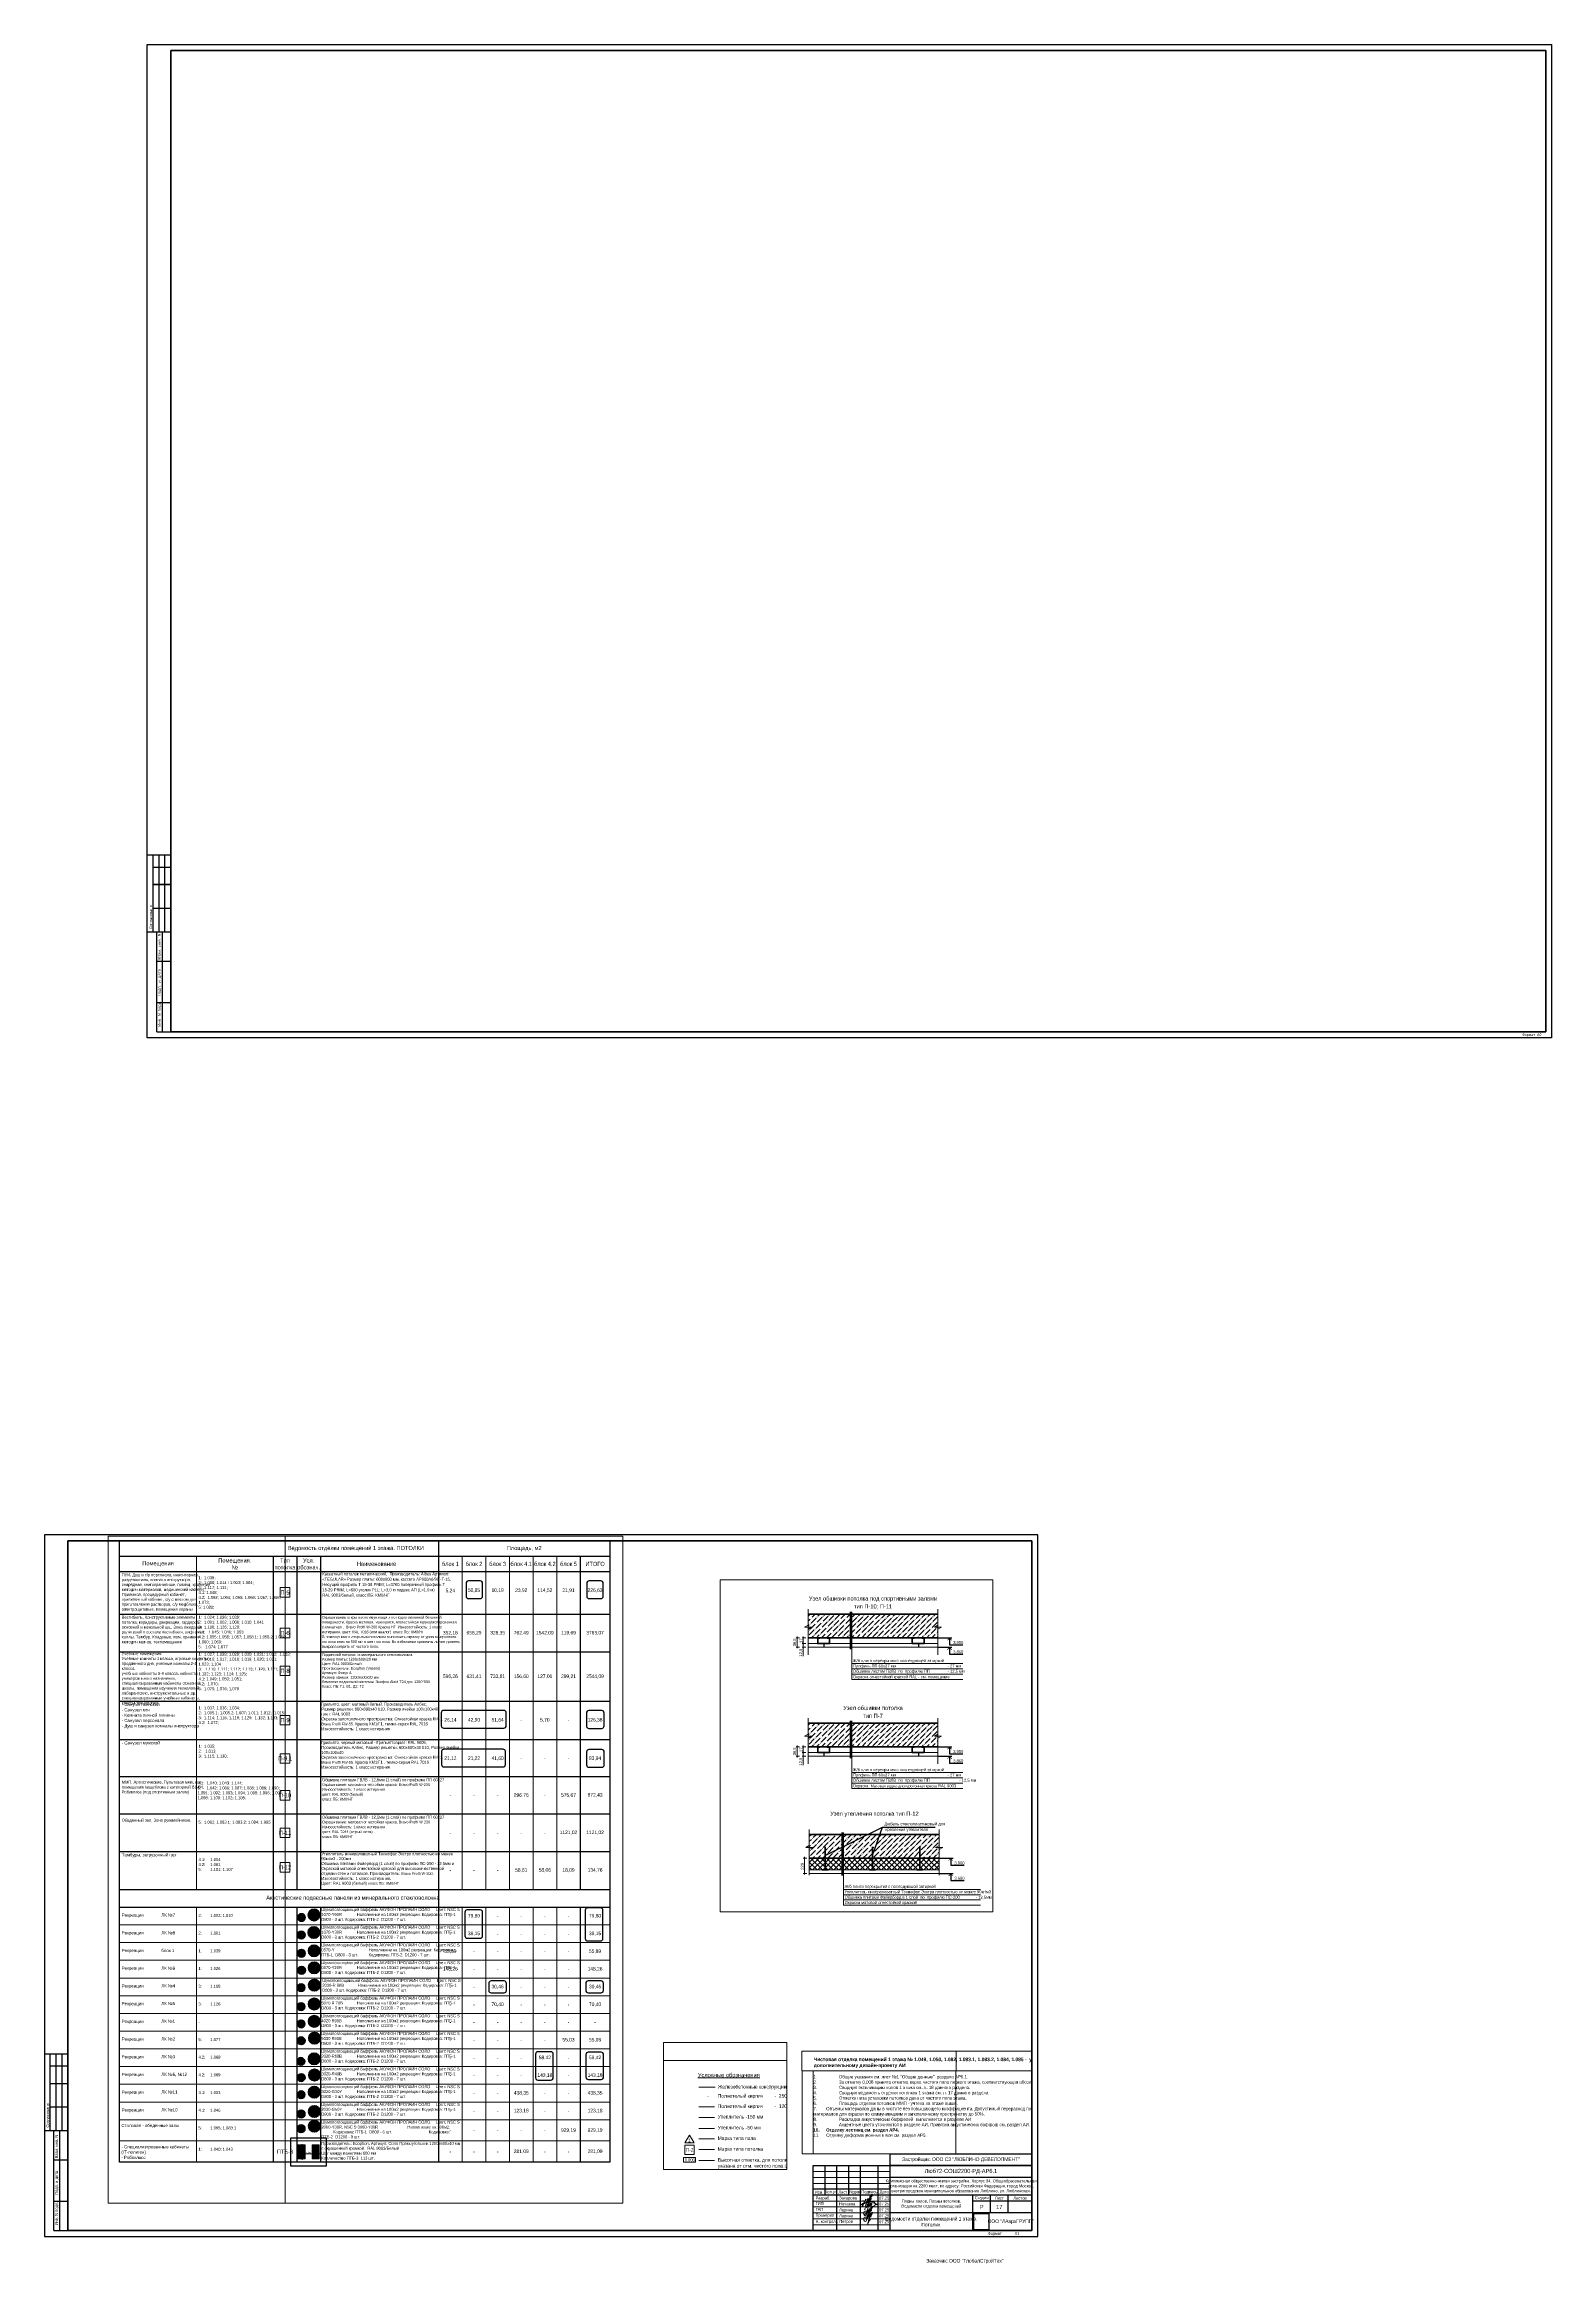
# Paper-space layout 'АР6_л17_потолки' of a CAD drawing. Header units: millimetres. Extents: x -179 to 1097, y 208 to 2087.
# The model-space entities are those that its viewports show. They can reach past a viewport. Long polylines and large blocks are cut down to what shows.
import ezdxf
from ezdxf.enums import TextEntityAlignment as Align

# ---------------------------------------------------------------- set-up
doc = ezdxf.new("R2010")
doc.units = ezdxf.units.MM
doc.header["$LTSCALE"] = 0.5
doc.layers.get('Defpoints').update_dxf_attribs({"color": 140})
for name, color, linetype, lineweight in [('0.25', 1, 'Continuous', 25), ('00 Текст', 7, 'Continuous', 9), ('АИ_Полы марка', 1, 'Continuous', 13), ('АИ_Таблица', 7, 'Continuous', 13), ('АИ_Текст', 7, 'Continuous', 13), ('АР6_Раздвижные_пер.', 160, 'Continuous', 5), ('АР6_спецификации', 7, 'Continuous', 0), ('АР_Стены ГКЛ', 1, 'Continuous', 15), ('АР_Стены ЖБ', 7, 'Continuous', 40), ('АР_Текст', 7, 'Continuous', 5), ('АР_Тонкая', 254, 'Continuous', 5), ('АР_Узлы_сечения', 10, 'Continuous', 25), ('АР_Штриховка', 8, 'Continuous', 0), ('АЦ_Бафы', 8, 'Continuous', 0), ('АЦ_Стены', 8, 'Continuous', 70), ('КМ_конструкции', 5, 'Continuous', 5), ('РД_Оси_размер', 8, 'Continuous', 0), ('РД_Отметка', 7, 'Continuous', 0)]:
    doc.layers.add(name, color=color, linetype=linetype, lineweight=lineweight)
doc.layers.add('АР_Делит', color=120, linetype='Continuous', lineweight=0, plot=False)
doc.layers.add('АР_ШТАМП', color=7, linetype='Continuous')
doc.layers.add('ФВ-5', color=7, linetype='Continuous')
doc.styles.add('Arial_Narrow_08', font='ARIALN.TTF', dxfattribs={"width": 0.8})
doc.styles.add('style1', font='ARIALN.TTF')
doc.styles.add('Самолет ПБ2', font='ARIALN.TTF', dxfattribs={"width": 0.9})
doc.styles.add('Чертеж', font='isocpeur.ttf', dxfattribs={"width": 0.9})
doc.dimstyles.new('1-50', dxfattribs={"dimscale": 40, "dimtxt": 2.5, "dimasz": 2, "dimexe": 1.25, "dimexo": 0.625, "dimtad": 1, "dimdec": 0, "dimtxsty": 'style1', "dimblk": 'OBLIQUE', "dimcen": 2.5, "dimadec": 0, "dimazin": 1, "dimtfac": 1, "dimtdec": 0, "dimtmove": 0, "dimatfit": 3, "dimfxl": 1, "dimarcsym": 0})
doc.dimstyles.new('Dim 50_ареал', dxfattribs={"dimscale": 100, "dimtxt": 1.5, "dimasz": 0.6, "dimexe": 0.6, "dimexo": 0.5, "dimgap": 0.3, "dimtad": 1, "dimzin": 12, "dimdsep": 46, "dimtxsty": 'style1', "dimblk": 'ARCHTICK', "dimcen": 0.6, "dimdle": 0.6, "dimaunit": 1, "dimadec": 0, "dimazin": 3, "dimtfac": 1, "dimtmove": 1, "dimatfit": 3, "dimldrblk": 'OPEN30', "dimfxl": 1.5, "dimfxlon": 1, "dimtolj": 1, "dimtzin": 0, "dimlwd": 5, "dimlwe": 5, "dimarcsym": 0})
doc.dimstyles.new('Dim100_ареал', dxfattribs={"dimscale": 100, "dimtxt": 2.5, "dimasz": 1, "dimexe": 1, "dimexo": 1, "dimgap": 0.5, "dimtad": 1, "dimzin": 12, "dimdsep": 46, "dimtxsty": 'style1', "dimblk": 'ARCHTICK', "dimcen": 1, "dimdle": 1, "dimaunit": 1, "dimadec": 0, "dimazin": 3, "dimtfac": 1, "dimtmove": 1, "dimatfit": 3, "dimldrblk": 'OPEN30', "dimfxl": 2, "dimfxlon": 1, "dimtolj": 1, "dimtzin": 0, "dimlwd": 5, "dimlwe": 5, "dimarcsym": 0})
picture_1 = doc.add_image_def('image1.jpg', size_in_pixel=(147, 160))

# ---------------------------------------------------------------- blocks, each defined once
blk = doc.blocks.new('А0_')
at = {"layer": 'АР_ШТАМП', "color": 7, "lineweight": 30}
blk.add_line((0, 149.5), (-19.9, 149.5), dxfattribs=at)
at = {"layer": 'АР_ШТАМП', "color": 7, "lineweight": 30, "ltscale": 200}
for p, q in [((-15, 84.7), (-15, 149.5)), ((-15, 139.5), (0, 139.5)), ((-15, 124.6), (0, 124.6)), ((-15, 104.7), (0, 104.7)), ((-19.9, 84.7), (0, 84.7)), ((-12, 59.8), (0, 59.8))]:
    blk.add_line(p, q, dxfattribs=at)
at = {"layer": 'АР_ШТАМП', "color": 7, "ltscale": 200}
for p, q in [((-10, 84.7), (-10, 149.5)), ((-5, 84.7), (-5, 149.5))]:
    blk.add_line(p, q, dxfattribs=at)
at = {"layer": 'АР_ШТАМП', "color": 7, "linetype": 'Continuous', "lineweight": 30}
for p, q in [((0, 124.6), (-15, 124.6)), ((-12, 0), (-12, 84.7)), ((-7, 0), (-7, 84.7)), ((-12, 24.9), (0, 24.9)), ((-12, 0), (0, 0))]:
    blk.add_line(p, q, dxfattribs=at)
at = {"layer": 'АР_ШТАМП'}
blk.add_lwpolyline([(-20, 836), (1169, 836), (1169, -5), (-20, -5), (-20, 836)], dxfattribs=at)
at = {"layer": 'АР_ШТАМП', "lineweight": 40}
blk.add_lwpolyline([(0, 831), (1164, 831), (1164, 0), (0, 0)], close=True, dxfattribs=at)
at = {"layer": 'АР_ШТАМП', "color": 7, "ltscale": 100, "style": 'Чертеж', "width": 0.9}
for s, p in [('Согласовано', (-15.9, 87.3)), ('Взам. инв. N', (-8.5, 61.2)), ('Подп. и дата', (-8.5, 30.3)), ('Инв. N подл.', (-8.5, 4.4))]:
    blk.add_text(s, height=2.492, rotation=90, dxfattribs=at).set_placement(p)
at = {"layer": 'АР_ШТАМП', "color": 7, "linetype": 'Continuous', "lineweight": 13, "insert": (1152.2, -2.7), "char_height": 2.2, "width": 21.568, "attachment_point": 5, "style": 'Чертеж'}
blk.add_mtext('\\A1;Формат А0', dxfattribs=at)
blk = doc.blocks.new('неч')
at = {"layer": '00 Текст', "color": 184, "lineweight": 18, "true_color": 0x2819a9}
for points in [[(1567747.9, 144890.5), (1567747.8, 144890.6), (1567747.8, 144890.7), (1567747.7, 144890.8), (1567747.6, 144890.9), (1567747.5, 144891), (1567747.4, 144891), (1567747.3, 144891.1), (1567747.2, 144891.2), (1567747.1, 144891.2), (1567746.9, 144891.3), (1567746.8, 144891.2), (1567746.7, 144891.2), (1567746.1, 144891.2), (1567745.8, 144891.1), (1567745.4, 144891.1), (1567744.6, 144891), (1567744.2, 144890.9), (1567743.7, 144890.9), (1567743.3, 144890.8), (1567742.7, 144890.7), (1567742, 144890.5), (1567741.9, 144890.5), (1567740.9, 144890), (1567740.1, 144889.7), (1567738.7, 144888.8), (1567740, 144889.3), (1567740.5, 144889.5), (1567741.3, 144889.8), (1567742.1, 144890.1), (1567742.5, 144890.2), (1567743, 144890.2), (1567743.7, 144890.2), (1567744.9, 144890.2), (1567745.9, 144890.2), (1567746.8, 144890.2), (1567747.6, 144890), (1567748, 144889.9), (1567748.6, 144889.5), (1567749.2, 144889.3), (1567749.7, 144888.9), (1567749.8, 144889.2), (1567749.9, 144889.3), (1567750, 144889.4), (1567750.1, 144889.5), (1567750.1, 144889.5), (1567750.2, 144889.5)], [(1567740.1, 144891.7), (1567740.5, 144891.6), (1567740.8, 144891.4), (1567741.1, 144891.4), (1567741.2, 144891.4), (1567741.3, 144891.4), (1567741.4, 144891.4), (1567741.5, 144891.5), (1567741.7, 144891.7), (1567741.7, 144891.8), (1567741.9, 144892.1), (1567741.9, 144892.4), (1567742, 144892.5), (1567742, 144892.6), (1567742, 144892.7), (1567742, 144892.7), (1567742, 144892.7), (1567741.9, 144892.6), (1567741.9, 144892.5), (1567741.9, 144892.5), (1567741.8, 144892.4), (1567741.7, 144892.1), (1567741.5, 144891.7), (1567741.4, 144891.4), (1567741.2, 144890.9), (1567741, 144890.5), (1567740.6, 144889.6), (1567740.4, 144889.1), (1567740.2, 144888.7), (1567740, 144888.3), (1567739.8, 144888), (1567739.7, 144887.7), (1567739.7, 144887.6), (1567739.6, 144887.5), (1567739.5, 144887.5), (1567739.5, 144887.4), (1567739.5, 144887.4), (1567739.5, 144887.5), (1567739.4, 144887.5), (1567739.5, 144887.6), (1567739.5, 144887.7), (1567739.5, 144888), (1567739.6, 144888.3), (1567739.7, 144888.6), (1567739.9, 144889), (1567740, 144889.4), (1567740.2, 144889.7), (1567740.5, 144890), (1567740.7, 144890.2), (1567740.8, 144890.3), (1567741, 144890.3), (1567741.1, 144890.3), (1567741.3, 144890.3), (1567741.9, 144890.3), (1567742.2, 144890.3), (1567742.3, 144890.3), (1567742.5, 144890.4), (1567742.6, 144890.5), (1567742.7, 144890.6), (1567743, 144890.8), (1567743.1, 144891.2), (1567743.3, 144891.4), (1567743.3, 144891.6), (1567743.4, 144891.7), (1567743.4, 144891.7), (1567743.3, 144891.7), (1567743.3, 144891.7), (1567743.3, 144891.6), (1567743.2, 144891.5), (1567743.2, 144891.4), (1567743.1, 144891.2), (1567742.9, 144890.9), (1567742.8, 144890.5), (1567742.5, 144890.1), (1567742.2, 144889.2), (1567742, 144888.8), (1567741.9, 144888.4), (1567741.9, 144888.2), (1567741.9, 144888.1), (1567741.9, 144887.9), (1567741.9, 144887.8), (1567741.9, 144887.8), (1567742, 144887.7), (1567742.1, 144887.6), (1567742.2, 144887.6), (1567742.3, 144887.7), (1567742.5, 144887.7), (1567742.6, 144887.8), (1567742.8, 144887.9), (1567743.1, 144888.1), (1567743.4, 144888.4), (1567743.8, 144888.6), (1567744, 144888.9), (1567744.1, 144889.1), (1567744.2, 144889.2), (1567744.2, 144889.3), (1567744.3, 144889.4), (1567744.3, 144889.5), (1567744.2, 144889.5), (1567744.2, 144889.5), (1567744, 144889.6), (1567743.9, 144889.5), (1567743.7, 144889.5), (1567743.6, 144889.4), (1567743.4, 144889.3), (1567743.3, 144889.2), (1567743.1, 144889.1), (1567743.1, 144888.9), (1567743, 144888.7), (1567742.9, 144888.6), (1567742.9, 144888.4), (1567742.9, 144888.2), (1567743, 144888), (1567743, 144887.8), (1567743.1, 144887.7), (1567743.1, 144887.6), (1567743.2, 144887.5), (1567743.3, 144887.5), (1567743.4, 144887.5), (1567743.5, 144887.6), (1567743.6, 144887.7), (1567743.7, 144887.8), (1567743.8, 144887.9), (1567744.1, 144888.3), (1567744.3, 144888.6)], [(1567744.3, 144888.6), (1567744.5, 144888.9), (1567744.7, 144889.2), (1567744.9, 144889.3), (1567745, 144889.4), (1567745.1, 144889.5), (1567745.1, 144889.5), (1567745.2, 144889.5), (1567745.3, 144889.5), (1567745.3, 144889.4), (1567745.4, 144889.3), (1567745.4, 144889.2), (1567745.6, 144889), (1567745.6, 144888.9), (1567745.7, 144888.8), (1567745.7, 144888.8), (1567745.8, 144888.8), (1567745.9, 144888.9), (1567745.9, 144889), (1567746.1, 144889.2), (1567746.1, 144889.3), (1567746.2, 144889.4), (1567746.1, 144889.3), (1567746.1, 144889.2), (1567746.1, 144889.2), (1567746, 144889.1), (1567745.9, 144888.8), (1567745.6, 144888.1), (1567745.5, 144887.8), (1567745.5, 144887.7), (1567745.4, 144887.6), (1567745.4, 144887.4), (1567745.4, 144887.3), (1567745.4, 144887.2), (1567745.4, 144887), (1567745.5, 144887), (1567745.6, 144886.9), (1567745.7, 144886.9), (1567745.9, 144887), (1567746, 144887.1), (1567746.3, 144887.2), (1567746.5, 144887.3), (1567746.7, 144887.5), (1567747, 144887.7), (1567747.3, 144887.8), (1567747.6, 144888.1), (1567747.9, 144888.3), (1567748.2, 144888.6), (1567748.8, 144889.2), (1567747.9, 144890.5)]]:
    blk.add_lwpolyline(points, dxfattribs=at)
blk = doc.blocks.new('Захарова ИА_подпись')
at = {"color": 165, "lineweight": 5, "true_color": 0x4562ba}
for points in [[(123, 334), (127, 370), (218, 424), (229, 425), (218, 387), (144, 286), (127, 273), (109, 271), (124, 280), (179, 295), (194, 289), (245, 229), (252, 199), (246, 171), (179, 56), (110, 10), (13, -1), (-61, 20), (-100, 67), (-95, 102), (-64, 140), (-10, 168), (105, 232)], [(255, 367), (309, 431), (288, 411), (244, 336), (171, 116), (101, -45), (98, -51), (62, -20), (-3, 48), (-32, 69), (-37, 75), (-25, 85), (-5, 89), (61, 103), (265, 160)]]:
    blk.add_spline(points, degree=3, dxfattribs=at)
blk.add_open_spline([(205, 298), (237, 324), (298, 373), (346, 457), (355, 519), (334, 556), (309, 548), (288, 514), (247, 443), (207, 275), (129, 88), (62, -53), (16, -117), (-13, -117), (-29, -92), (-13, -31), (27, 73), (91, 191), (162, 275), (209, 325), (232, 359), (242, 376), (242, 377)], degree=3, knots=[0, 0, 0, 0, 122.2861976, 235.1496813, 276.064245, 314.3927868, 329.767971, 344.5882009, 429.8641489, 577.4614087, 857.8326673, 1031.7793482, 1057.9664344, 1081.1293649, 1106.601014, 1133.7767584, 1265.3343894, 1445.7123011, 1530.0741001, 1593.508553, 1650.8543198, 1652.8953786, 1652.8953786, 1652.8953786, 1652.8953786], dxfattribs=at)
blk = doc.blocks.new('Штамп_2200_АР6_25.11.24')
at = {"layer": 'АР_Делит', "lineweight": 30}
blk.add_lwpolyline([(0, 55), (-120, 55), (-120, 65), (0, 65), (0, 55)], dxfattribs=at)
at = {"layer": 'АР_ШТАМП', "lineweight": 15}
for p, q in [((-120, 50), (-185, 50)), ((-120, 45), (-185, 45)), ((-120, 40), (-185, 40)), ((-120, 25), (-185, 25)), ((-120, 20), (-185, 20)), ((-120, 15), (-185, 15)), ((-120, 10), (-185, 10)), ((-120, 5), (-185, 5))]:
    blk.add_line(p, q, dxfattribs=at)
at = {"layer": 'АР_ШТАМП', "lineweight": 30}
for p, q in [((-175, 30), (-175, 55)), ((-165, 0), (-165, 55)), ((-155, 30), (-155, 55)), ((-145, 0), (-145, 55)), ((-130, 0), (-130, 55)), ((-120, 0), (-120, 55)), ((0, 45), (-120, 45)), ((-120, 35), (-185, 35)), ((0, 30), (-185, 30)), ((-50, 0), (-50, 30)), ((0, 25), (-50, 25)), ((-35, 15), (-35, 30)), ((-20, 15), (-20, 30)), ((0, 15), (-120, 15))]:
    blk.add_line(p, q, dxfattribs=at)
blk.add_lwpolyline([(0, 0), (-185, 0), (-185, 55), (0, 55), (0, 0)], dxfattribs=at)
at = {"layer": 'АР_ШТАМП', "color": 184, "lineweight": 0, "true_color": 0x2819a9}
for points in [[(-141.4, 17.6), (-141.4, 18.1), (-141.4, 18.5), (-140.6, 19.2), (-135.8, 22.6), (-137.3, 22.3), (-138.2, 20.5), (-139.3, 17), (-141, 12.6), (-142.3, 15.6), (-141.4, 16.3), (-138.8, 17), (-138.2, 17.6), (-138.5, 17.1), (-138.5, 16.9), (-139, 16.1), (-138.9, 16.2), (-137.3, 18.4), (-137.6, 18.1), (-138.4, 16.2), (-138.2, 16.3), (-137.9, 16.9), (-138, 16.5), (-136.4, 17.8), (-136.7, 17.3), (-136.5, 16.4), (-136, 17.2), (-135, 20.6), (-136.5, 18.4), (-139, 10), (-138.7, 11.2), (-138.4, 11.9), (-136.7, 14.6)], [(-141.4, 12.6), (-141.4, 13.1), (-141.4, 13.5), (-140.6, 14.2), (-135.8, 17.6), (-137.3, 17.3), (-138.2, 15.5), (-139.3, 12), (-141, 7.6), (-142.3, 10.6), (-141.4, 11.3), (-138.8, 12), (-138.2, 12.6), (-138.5, 12.1), (-138.5, 11.9), (-139, 11.1), (-138.9, 11.2), (-137.3, 13.4), (-137.6, 13.1), (-138.4, 11.2), (-138.2, 11.3), (-137.9, 11.9), (-138, 11.5), (-136.4, 12.8), (-136.7, 12.3), (-136.5, 11.4), (-136, 12.2), (-135, 15.6), (-136.5, 13.4), (-139, 5), (-138.7, 6.2), (-138.4, 6.9), (-136.7, 9.6)]]:
    blk.add_spline(points, degree=3, dxfattribs=at)
at = {"layer": 'АР_ШТАМП', "color": 2, "lineweight": 0, "xscale": 1.25, "yscale": 1.25, "zscale": 1.25}
blk.add_blockref('неч', (-1959818.1, -181089.3), dxfattribs=at)
at = {"layer": 'АР_ШТАМП', "lineweight": 0, "xscale": 0.01, "yscale": 0.01, "zscale": 0.01}
blk.add_blockref('Захарова ИА_подпись', (-138.5, 25.2), dxfattribs=at)
at = {"layer": 'АР_Делит', "lineweight": 50, "char_height": 3, "width": 120, "attachment_point": 5, "style": 'style1'}
for s, insert in [('Застройщик: ООО СЗ "ЛЮБЛИНО ДЕВЕЛОПМЕНТ" ', (-60, 60)), ('Заказчик: ООО "ГлобалСтройТех"', (-56.6, -26))]:
    blk.add_mtext(s, dxfattribs=dict(at, insert=insert))
at = {"layer": 'АР_ШТАМП', "lineweight": 50, "char_height": 2.5, "attachment_point": 5, "line_spacing_factor": 0.67, "style": 'style1'}
for s, insert, width in [('\\pxsm1;Комплексная общественно-жилая застройка. Корпус 34. Общеобразовательная организация на 2200 мест, по адресу: Российская Федерация, город Москва, внутригородское муниципальное образование Люблино, ул. Люблинская.', (-59.9, 37.5), 118.043), ('\\pxsm1;Планы полов. Планы потолков. \\PВедомости отделки помещений', (-85, 22.5), 67.938)]:
    blk.add_mtext(s, dxfattribs=dict(at, insert=insert, width=width))
at = {"layer": 'АР_ШТАМП', "lineweight": 50, "style": 'style1'}
for s, insert, char_height, width, attachment_point in [('Люб72-СОШ2200-РД-АР6.1', (-60, 50), 3.5, 120, 5), ('\\pxql;Разраб.', (-183.1, 28.9), 2.5, 18.113, 1), ('\\pxql;ГИП', (-183.1, 24.2), 2.5, 18.113, 1), ('\\pxql;ГАП', (-183.1, 19.2), 2.5, 18.113, 1), ('\\pxqc;Изм.', (-180, 32.5), 2.5, 10, 5), ('\\pxqc;Кол.уч', (-170, 32.5), 2.5, 10, 5), ('\\pxqc;Лист', (-160, 32.5), 2.5, 10, 5), ('Ларина', (-163.1, 18.8), 2.5, 15.519, 1), ('Захарова', (-163.1, 28.9), 2.5, 15.519, 1), ('Нечаева', (-163.1, 23.9), 2.5, 15.519, 1), ('\\pxqc;№док', (-150, 32.5), 2.5, 10, 5), ('\\pxqc;Подпись', (-137.5, 32.5), 2.5, 15, 5), ('\\pxqc;Дата', (-125, 32.5), 2.5, 10, 5), ('\\pxqc;Стадия', (-42.5, 27.5), 2.5, 15, 5), ('Р', (-42.5, 20), 3.5, 15, 5), ('\\pxqc;Лист', (-27.5, 27.5), 2.5, 15, 5), ('\\pxqc;Листов', (-10, 27.5), 2.5, 20, 5), ('\\pxql;Проверил', (-183.1, 14.2), 2.5, 18.113, 1), ('\\pxql;Н. контроль', (-183.1, 9), 2.5, 18.113, 1), ('Ларина', (-163.1, 13.8), 2.5, 15.519, 1), ('ООО "ЛАархГРУПП"', (-17.8, 7.5), 3, 34.383, 5)]:
    blk.add_mtext(s, dxfattribs=dict(at, insert=insert, char_height=char_height, width=width, attachment_point=attachment_point))
at = {"layer": 'АР_ШТАМП', "color": 0, "lineweight": 50, "char_height": 2.5, "style": 'style1'}
for s, insert, width, attachment_point in [('07.25', (-125, 27.5), 10, 5), ('07.25', (-125, 22.5), 10, 5), ('07.25', (-125, 17.5), 10, 5), ('Петров', (-163, 9), 20, 1), ('07.25', (-125, 12.5), 10, 5), ('07.25', (-125, 7.5), 10, 5)]:
    blk.add_mtext(s, dxfattribs=dict(at, insert=insert, width=width, attachment_point=attachment_point))
at = {"color": 7, "true_color": 0xffffff}
image = blk.add_image(picture_1, insert=(-49.2, 0.5), size_in_units=(12.8, 14), dxfattribs=at)
image.dxf.flags = 7
blk = doc.blocks.new('*U64')
at = {"lineweight": 25}
blk.add_lwpolyline([(-836, -5), (5, -5), (5, 589), (-836, 589)], close=True, dxfattribs=at)
at = {"lineweight": 50}
blk.add_lwpolyline([(-816, 0), (0, 0), (0, 584), (-816, 584)], close=True, dxfattribs=at)
at = {"layer": 'Defpoints', "linetype": 'Continuous', "lineweight": 25, "ltscale": 100, "style": 'Самолет ПБ2', "width": 0.9}
for s, p in [('Формат', (-37.1, -2.5)), ('A1', (-14.5, -2.5))]:
    blk.add_text(s, height=2.5, dxfattribs=at).set_placement(p, align=Align.MIDDLE_LEFT)
blk = doc.blocks.new('Боковой ШТАМП')
at = {"layer": 'АР_ШТАМП', "color": 7, "lineweight": 30}
blk.add_line((0, 149.5), (-19.9, 149.5), dxfattribs=at)
at = {"layer": 'АР_ШТАМП', "color": 7, "lineweight": 30, "ltscale": 200}
for p, q in [((-15, 84.7), (-15, 149.5)), ((-15, 139.5), (0, 139.5)), ((-15, 124.6), (0, 124.6)), ((-15, 104.7), (0, 104.7)), ((-19.9, 84.7), (0, 84.7)), ((-12, 59.8), (0, 59.8))]:
    blk.add_line(p, q, dxfattribs=at)
at = {"layer": 'АР_ШТАМП', "color": 7, "ltscale": 200}
for p, q in [((-10, 84.7), (-10, 149.5)), ((-5, 84.7), (-5, 149.5))]:
    blk.add_line(p, q, dxfattribs=at)
at = {"layer": 'АР_ШТАМП', "color": 7, "linetype": 'Continuous', "lineweight": 30}
for p, q in [((-12, 0), (-12, 84.7)), ((-7, 0), (-7, 84.7)), ((-12, 24.9), (0, 24.9)), ((-12, 0), (0, 0))]:
    blk.add_line(p, q, dxfattribs=at)
at = {"layer": 'АР_ШТАМП', "color": 7, "ltscale": 100, "style": 'style1'}
for s, p in [('Согласовано', (-15.9, 87.3)), ('Взам. инв. N', (-8.5, 61.2)), ('Подп. и дата', (-8.5, 30.3)), ('Инв. N подл.', (-8.5, 4.4))]:
    blk.add_text(s, height=2.492, rotation=90, dxfattribs=at).set_placement(p)
blk = doc.blocks.new('MOK-ПолыМарка')
at = {"layer": 'АИ_Полы марка', "lineweight": 13}
blk.add_lwpolyline([(3.9, -2.1), (0, 4.6), (-3.9, -2.1)], close=True, dxfattribs=at)
at = {"color": 0, "style": 'style1'}
blk.add_attdef('АР-ОТДЕЛКА:ПОЛКОД', text='', height=3, dxfattribs=at).set_placement((0, 0), align=Align.MIDDLE)
blk = doc.blocks.new('Отметка_план')
at = {"color": 7, "lineweight": 5}
blk.add_lwpolyline([(0, 0), (10, 0), (10, 4), (0, 4)], close=True, dxfattribs=at)
at = {"style": 'Arial_Narrow_08', "width": 0.8}
blk.add_attdef('OTMG', text='', height=2.5, dxfattribs=at).set_placement((9.1, 0.7), align=Align.RIGHT)
blk = doc.blocks.new('_ArchTick')
at = {"color": 0, "linetype": 'ByBlock', "const_width": 0.15}
blk.add_lwpolyline([(-0.5, -0.5), (0.5, 0.5)], dxfattribs=at)
blk = doc.blocks.new('*D82')
at = {"layer": 'Defpoints', "color": 0, "transparency": 16777216}
for p in [(-116412, -174360), (-116010, -173860), (-116010, -174360)]:
    blk.add_point(p, dxfattribs=at)
at = {"layer": 'РД_Оси_размер', "color": 0, "lineweight": 5, "transparency": 16777216}
for p, q in [((-116212, -173860), (-116512, -173860)), ((-116212, -174360), (-116512, -174360)), ((-116412, -173760), (-116412, -174460))]:
    blk.add_line(p, q, dxfattribs=at)
at = {"layer": 'РД_Оси_размер', "color": 0, "lineweight": 5, "transparency": 16777216, "xscale": 100, "yscale": 100, "zscale": 100}
for p, rotation in [((-116412, -173860), 90), ((-116412, -174360), 270)]:
    blk.add_blockref('_ArchTick', p, dxfattribs=dict(at, rotation=rotation))
at = {"layer": 'РД_Оси_размер', "color": 0, "transparency": 16777216, "insert": (-116588, -174110), "char_height": 250, "attachment_point": 5, "rotation": 90, "style": 'style1'}
blk.add_mtext('\\A1;27', dxfattribs=at)
blk = doc.blocks.new('_Open30')
at = {"color": 0, "linetype": 'ByBlock', "lineweight": -2}
for p, q in [((-1, 0.3), (0, 0)), ((0, 0), (-1, -0.3)), ((0, 0), (-1, 0))]:
    blk.add_line(p, q, dxfattribs=at)
blk = doc.blocks.new('*D83')
at = {"layer": 'Defpoints', "color": 0, "transparency": 16777216}
for p in [(-116412, -174660), (-116010, -174360), (-116010, -174660)]:
    blk.add_point(p, dxfattribs=at)
at = {"layer": 'РД_Оси_размер', "color": 0, "lineweight": 5, "transparency": 16777216}
for p, q in [((-116212, -174360), (-116512, -174360)), ((-116212, -174660), (-116512, -174660)), ((-116412, -174260), (-116412, -174760)), ((-116412, -175433), (-116412, -174660))]:
    blk.add_line(p, q, dxfattribs=at)
at = {"layer": 'РД_Оси_размер', "color": 0, "lineweight": 5, "transparency": 16777216, "xscale": 100, "yscale": 100, "zscale": 100}
for p, rotation in [((-116412, -174360), 90), ((-116412, -174660), 270)]:
    blk.add_blockref('_ArchTick', p, dxfattribs=dict(at, rotation=rotation))
at = {"layer": 'РД_Оси_размер', "color": 0, "transparency": 16777216, "insert": (-116612, -175126), "char_height": 250, "attachment_point": 5, "rotation": 90, "style": 'style1'}
blk.add_mtext('\\A1;12,5', dxfattribs=at)
blk = doc.blocks.new('*D84')
at = {"layer": 'Defpoints', "color": 0, "transparency": 16777216}
for p in [(-116925, -173860), (-116010, -173860), (-116010, -174660)]:
    blk.add_point(p, dxfattribs=at)
at = {"layer": 'РД_Оси_размер', "color": 0, "lineweight": 5, "transparency": 16777216}
for p, q in [((-116725, -173860), (-117025, -173860)), ((-116725, -174660), (-117025, -174660)), ((-116925, -174760), (-116925, -173760))]:
    blk.add_line(p, q, dxfattribs=at)
at = {"layer": 'РД_Оси_размер', "color": 0, "lineweight": 5, "transparency": 16777216, "xscale": 100, "yscale": 100, "zscale": 100}
for p, rotation in [((-116925, -173860), 90), ((-116925, -174660), 270)]:
    blk.add_blockref('_ArchTick', p, dxfattribs=dict(at, rotation=rotation))
at = {"layer": 'РД_Оси_размер', "color": 0, "transparency": 16777216, "insert": (-117126, -174260), "char_height": 250, "attachment_point": 5, "rotation": 90, "style": 'style1'}
blk.add_mtext('\\A1;39,5', dxfattribs=at)
blk = doc.blocks.new('*D85')
at = {"layer": 'Defpoints', "color": 0, "transparency": 16777216}
for p in [(-116412, -183590), (-116010, -183090), (-116010, -183590)]:
    blk.add_point(p, dxfattribs=at)
at = {"layer": 'РД_Оси_размер', "color": 0, "lineweight": 5, "transparency": 16777216}
for p, q in [((-116212, -183090), (-116512, -183090)), ((-116212, -183590), (-116512, -183590)), ((-116412, -182990), (-116412, -183690))]:
    blk.add_line(p, q, dxfattribs=at)
at = {"layer": 'РД_Оси_размер', "color": 0, "lineweight": 5, "transparency": 16777216, "xscale": 100, "yscale": 100, "zscale": 100}
for p, rotation in [((-116412, -183090), 90), ((-116412, -183590), 270)]:
    blk.add_blockref('_ArchTick', p, dxfattribs=dict(at, rotation=rotation))
at = {"layer": 'РД_Оси_размер', "color": 0, "transparency": 16777216, "insert": (-116588, -183340), "char_height": 250, "attachment_point": 5, "rotation": 90, "style": 'style1'}
blk.add_mtext('\\A1;27', dxfattribs=at)
blk = doc.blocks.new('*D86')
at = {"layer": 'Defpoints', "color": 0, "transparency": 16777216}
for p in [(-116412, -183890), (-116010, -183590), (-116010, -183890)]:
    blk.add_point(p, dxfattribs=at)
at = {"layer": 'РД_Оси_размер', "color": 0, "lineweight": 5, "transparency": 16777216}
for p, q in [((-116212, -183590), (-116512, -183590)), ((-116212, -183890), (-116512, -183890)), ((-116412, -183490), (-116412, -183990)), ((-116412, -184663), (-116412, -183890))]:
    blk.add_line(p, q, dxfattribs=at)
at = {"layer": 'РД_Оси_размер', "color": 0, "lineweight": 5, "transparency": 16777216, "xscale": 100, "yscale": 100, "zscale": 100}
for p, rotation in [((-116412, -183590), 90), ((-116412, -183890), 270)]:
    blk.add_blockref('_ArchTick', p, dxfattribs=dict(at, rotation=rotation))
at = {"layer": 'РД_Оси_размер', "color": 0, "transparency": 16777216, "insert": (-116612, -184356), "char_height": 250, "attachment_point": 5, "rotation": 90, "style": 'style1'}
blk.add_mtext('\\A1;12,5', dxfattribs=at)
blk = doc.blocks.new('*D87')
at = {"layer": 'Defpoints', "color": 0, "transparency": 16777216}
for p in [(-116925, -183090), (-116010, -183090), (-116010, -183890)]:
    blk.add_point(p, dxfattribs=at)
at = {"layer": 'РД_Оси_размер', "color": 0, "lineweight": 5, "transparency": 16777216}
for p, q in [((-116725, -183090), (-117025, -183090)), ((-116725, -183890), (-117025, -183890)), ((-116925, -183990), (-116925, -182990))]:
    blk.add_line(p, q, dxfattribs=at)
at = {"layer": 'РД_Оси_размер', "color": 0, "lineweight": 5, "transparency": 16777216, "xscale": 100, "yscale": 100, "zscale": 100}
for p, rotation in [((-116925, -183090), 90), ((-116925, -183890), 270)]:
    blk.add_blockref('_ArchTick', p, dxfattribs=dict(at, rotation=rotation))
at = {"layer": 'РД_Оси_размер', "color": 0, "transparency": 16777216, "insert": (-117126, -183490), "char_height": 250, "attachment_point": 5, "rotation": 90, "style": 'style1'}
blk.add_mtext('\\A1;39,5', dxfattribs=at)
blk = doc.blocks.new('*D88')
at = {"layer": 'Defpoints', "color": 0, "transparency": 16777216}
for p in [(-115910, -192524), (-116318, -193824), (-115910, -193824)]:
    blk.add_point(p, dxfattribs=at)
at = {"layer": 'РД_Оси_размер', "color": 0, "lineweight": 5, "transparency": 16777216}
for p, q in [((-116118, -192524), (-116418, -192524)), ((-116318, -192424), (-116318, -193924)), ((-116118, -193824), (-116418, -193824))]:
    blk.add_line(p, q, dxfattribs=at)
at = {"layer": 'РД_Оси_размер', "color": 0, "lineweight": 5, "transparency": 16777216, "xscale": 100, "yscale": 100, "zscale": 100}
for p, rotation in [((-116318, -192524), 90), ((-116318, -193824), 270)]:
    blk.add_blockref('_ArchTick', p, dxfattribs=dict(at, rotation=rotation))
at = {"layer": 'РД_Оси_размер', "color": 0, "transparency": 16777216, "insert": (-116496, -193222), "char_height": 250, "attachment_point": 5, "rotation": 90, "style": 'style1'}
blk.add_mtext('\\A1;220', dxfattribs=at)
blk = doc.blocks.new('_Oblique')
at = {"color": 0, "linetype": 'ByBlock', "lineweight": -2}
blk.add_line((-0.5, -0.5), (0.5, 0.5), dxfattribs=at)
blk = doc.blocks.new('Баф_Ор-2_1200')
at = {"layer": 'АЦ_Стены', "true_color": 0xdc8b09}
h = blk.add_hatch(color=42, dxfattribs=at)
h.dxf.hatch_style = 1
h.paths.add_polyline_path([(600, 0, 1), (-600, 0, 1)])
at = {"layer": 'АЦ_Стены', "color": 42, "true_color": 0xdc8b09}
blk.add_circle((0, 0), 600, dxfattribs=at)
blk = doc.blocks.new('Баф_ж1_1200')
at = {"layer": 'АЦ_Стены', "true_color": 0xfad500}
h = blk.add_hatch(color=40, dxfattribs=at)
h.dxf.hatch_style = 1
h.paths.add_polyline_path([(600, 0, 1), (-600, 0, 1)])
at = {"layer": 'АЦ_Стены', "color": 40, "true_color": 0xfad500}
blk.add_circle((0, 0), 600, dxfattribs=at)
blk = doc.blocks.new('Баф_ж2_1200')
at = {"layer": 'АЦ_Стены', "true_color": 0xfdb230}
h = blk.add_hatch(color=40, dxfattribs=at)
h.dxf.hatch_style = 1
h.paths.add_polyline_path([(600, 0, 1), (-600, 0, 1)])
at = {"layer": 'АЦ_Стены', "color": 40, "true_color": 0xfdb230}
blk.add_circle((0, 0), 600, dxfattribs=at)
blk = doc.blocks.new('Баф_сер1_1200')
at = {"layer": 'АЦ_Стены', "true_color": 0x80abd1}
h = blk.add_hatch(color=143, dxfattribs=at)
h.dxf.hatch_style = 1
h.paths.add_polyline_path([(600, 0, 1), (-600, 0, 1)])
at = {"layer": 'АЦ_Стены', "color": 143, "true_color": 0x80abd1}
blk.add_circle((0, 0), 600, dxfattribs=at)
blk = doc.blocks.new('Баф_сер2_1200')
at = {"layer": 'АЦ_Стены', "true_color": 0x545671}
h = blk.add_hatch(color=251, dxfattribs=at)
h.dxf.hatch_style = 1
h.paths.add_polyline_path([(600, -13, 1), (-600, -13, 1)])
at = {"layer": 'АЦ_Стены', "color": 251, "true_color": 0x545671}
blk.add_circle((0, -13), 600, dxfattribs=at)
blk = doc.blocks.new('Баф_син1_1200')
at = {"layer": 'АЦ_Стены', "true_color": 0x5c7384}
h = blk.add_hatch(color=155, dxfattribs=at)
h.dxf.hatch_style = 1
h.paths.add_polyline_path([(600, 0, 1), (-600, 0, 1)])
at = {"layer": 'АЦ_Стены', "color": 155, "true_color": 0x5c7384}
blk.add_circle((0, 0), 600, dxfattribs=at)
blk = doc.blocks.new('Баф_син2_1200')
at = {"layer": 'АЦ_Стены', "true_color": 0x24526e}
h = blk.add_hatch(color=167, dxfattribs=at)
h.dxf.hatch_style = 1
h.paths.add_polyline_path([(600, 0, 1), (-600, 0, 1)])
at = {"layer": 'АЦ_Стены', "color": 167, "true_color": 0x24526e}
blk.add_circle((0, 0), 600, dxfattribs=at)
blk = doc.blocks.new('Баф_ф1_1200')
at = {"layer": 'АЦ_Стены', "true_color": 0x9e6b9d}
h = blk.add_hatch(color=215, dxfattribs=at)
h.dxf.hatch_style = 1
h.paths.add_polyline_path([(600, 0, 1), (-600, 0, 1)])
at = {"layer": 'АЦ_Стены', "color": 215, "true_color": 0x9e6b9d}
blk.add_circle((0, 0), 600, dxfattribs=at)
blk = doc.blocks.new('Баф_ф2_1200')
at = {"layer": 'АЦ_Стены', "true_color": 0x96435f}
h = blk.add_hatch(color=245, dxfattribs=at)
h.dxf.hatch_style = 1
h.paths.add_polyline_path([(600, 0, 1), (-600, 0, 1)])
at = {"layer": 'АЦ_Стены', "color": 245, "true_color": 0x96435f}
blk.add_circle((0, 0), 600, dxfattribs=at)
blk = doc.blocks.new('Баф_зел1_1200')
at = {"layer": 'АЦ_Стены', "true_color": 0x5d8038}
h = blk.add_hatch(color=77, dxfattribs=at)
h.dxf.hatch_style = 1
h.paths.add_polyline_path([(600, 0, 1), (-600, 0, 1)])
at = {"layer": 'АЦ_Стены', "color": 77, "true_color": 0x5d8038}
blk.add_circle((0, 0), 600, dxfattribs=at)
blk = doc.blocks.new('Баф_зел2_1200')
at = {"layer": 'АЦ_Стены', "true_color": 0x73b400}
h = blk.add_hatch(color=64, dxfattribs=at)
h.dxf.hatch_style = 1
h.paths.add_polyline_path([(600, 0, 1), (-600, 0, 1)])
at = {"layer": 'АЦ_Стены', "color": 64, "true_color": 0x73b400}
blk.add_circle((0, 0), 600, dxfattribs=at)
blk = doc.blocks.new('Баф_ор3_1200_столовая')
at = {"layer": 'АЦ_Стены', "true_color": 0xee6119}
h = blk.add_hatch(color=32, dxfattribs=at)
h.dxf.hatch_style = 1
h.paths.add_polyline_path([(600, 0, 1), (-600, 0, 1)])
at = {"layer": 'АЦ_Стены', "color": 32, "true_color": 0xee6119}
blk.add_circle((0, 0), 600, dxfattribs=at)
blk = doc.blocks.new('Баф_ор2_800')
at = {"layer": 'АЦ_Стены', "true_color": 0xdc8b09}
h = blk.add_hatch(color=42, dxfattribs=at)
h.dxf.hatch_style = 1
h.paths.add_polyline_path([(400, 0, 1), (-400, 0, 1)])
at = {"layer": 'АЦ_Стены', "color": 42, "true_color": 0xdc8b09}
blk.add_circle((0, 0), 400, dxfattribs=at)
blk = doc.blocks.new('Баф_ж1_800')
at = {"layer": 'АЦ_Стены', "true_color": 0xfad500}
h = blk.add_hatch(color=40, dxfattribs=at)
h.dxf.hatch_style = 1
h.paths.add_polyline_path([(400, 0, 1), (-400, 0, 1)])
at = {"layer": 'АЦ_Стены', "color": 40, "true_color": 0xfad500}
blk.add_circle((0, 0), 400, dxfattribs=at)
blk = doc.blocks.new('Баф_ж2_800')
at = {"layer": 'АЦ_Стены', "true_color": 0xfdb230}
h = blk.add_hatch(color=40, dxfattribs=at)
h.dxf.hatch_style = 1
h.paths.add_polyline_path([(400, 0, 1), (-400, 0, 1)])
at = {"layer": 'АЦ_Стены', "color": 40, "true_color": 0xfdb230}
blk.add_circle((0, 0), 400, dxfattribs=at)
blk = doc.blocks.new('Баф_сер1_800')
at = {"layer": 'АЦ_Стены', "true_color": 0x80abd1}
h = blk.add_hatch(color=143, dxfattribs=at)
h.dxf.hatch_style = 1
h.paths.add_polyline_path([(400, 0, 1), (-400, 0, 1)])
at = {"layer": 'АЦ_Стены', "color": 143, "true_color": 0x80abd1}
blk.add_circle((0, 0), 400, dxfattribs=at)
blk = doc.blocks.new('Баф_сер2_800')
at = {"layer": 'АЦ_Стены', "true_color": 0x545671}
h = blk.add_hatch(color=251, dxfattribs=at)
h.dxf.hatch_style = 1
h.paths.add_polyline_path([(400, 0, 1), (-400, 0, 1)])
at = {"layer": 'АЦ_Стены', "color": 251, "true_color": 0x545671}
blk.add_circle((0, 0), 400, dxfattribs=at)
blk = doc.blocks.new('Баф_син1_800')
at = {"layer": 'АЦ_Стены', "true_color": 0x5c7384}
h = blk.add_hatch(color=155, dxfattribs=at)
h.dxf.hatch_style = 1
h.paths.add_polyline_path([(400, 0, 1), (-400, 0, 1)])
at = {"layer": 'АЦ_Стены', "color": 155, "true_color": 0x5c7384}
blk.add_circle((0, 0), 400, dxfattribs=at)
blk = doc.blocks.new('Баф_син2_800')
at = {"layer": 'АЦ_Стены', "true_color": 0x24526e}
h = blk.add_hatch(color=167, dxfattribs=at)
h.dxf.hatch_style = 1
h.paths.add_polyline_path([(400, 0, 1), (-400, 0, 1)])
at = {"layer": 'АЦ_Стены', "color": 167, "true_color": 0x24526e}
blk.add_circle((0, 0), 400, dxfattribs=at)
blk = doc.blocks.new('Баф_ф1_800')
at = {"layer": 'АЦ_Стены', "true_color": 0x9e6b9d}
h = blk.add_hatch(color=215, dxfattribs=at)
h.dxf.hatch_style = 1
h.paths.add_polyline_path([(400, 0, 1), (-400, 0, 1)])
at = {"layer": 'АЦ_Стены', "color": 215, "true_color": 0x9e6b9d}
blk.add_circle((0, 0), 400, dxfattribs=at)
blk = doc.blocks.new('Баф_ф2_800')
at = {"layer": 'АЦ_Стены', "true_color": 0x96435f}
h = blk.add_hatch(color=245, dxfattribs=at)
h.dxf.hatch_style = 1
h.paths.add_polyline_path([(400, 0, 1), (-400, 0, 1)])
at = {"layer": 'АЦ_Стены', "color": 245, "true_color": 0x96435f}
blk.add_circle((0, 0), 400, dxfattribs=at)
blk = doc.blocks.new('Баф_зел1_800')
at = {"layer": 'АЦ_Стены', "true_color": 0x5d8038}
h = blk.add_hatch(color=77, dxfattribs=at)
h.dxf.hatch_style = 1
h.paths.add_polyline_path([(400, 0, 1), (-400, 0, 1)])
at = {"layer": 'АЦ_Стены', "color": 77, "true_color": 0x5d8038}
blk.add_circle((0, 0), 400, dxfattribs=at)
blk = doc.blocks.new('Баф_зел2_800')
at = {"layer": 'АЦ_Стены', "true_color": 0x73b400}
h = blk.add_hatch(color=64, dxfattribs=at)
h.dxf.hatch_style = 1
h.paths.add_polyline_path([(400, 0, 1), (-400, 0, 1)])
at = {"layer": 'АЦ_Стены', "color": 64, "true_color": 0x73b400}
blk.add_circle((0, 0), 400, dxfattribs=at)
blk = doc.blocks.new('Баф_ор3_800_столовая')
at = {"layer": 'АЦ_Стены', "true_color": 0xee6119}
h = blk.add_hatch(color=32, dxfattribs=at)
h.dxf.hatch_style = 1
h.paths.add_polyline_path([(400, 0, 1), (-400, 0, 1)])
at = {"layer": 'АЦ_Стены', "color": 32, "true_color": 0xee6119}
blk.add_circle((0, 0), 400, dxfattribs=at)
blk = doc.blocks.new('Баф_ор1_800')
at = {"layer": 'АЦ_Стены', "true_color": 0xee6119}
h = blk.add_hatch(color=32, dxfattribs=at)
h.dxf.hatch_style = 1
h.paths.add_polyline_path([(400, 0, 1), (-400, 0, 1)])
at = {"layer": 'АЦ_Стены', "color": 32, "true_color": 0xee6119}
blk.add_circle((0, 0), 400, dxfattribs=at)
blk = doc.blocks.new('Баф_Ор-1_1200')
at = {"layer": 'АЦ_Стены', "true_color": 0xee6119}
h = blk.add_hatch(color=32, dxfattribs=at)
h.dxf.hatch_style = 1
h.paths.add_polyline_path([(600, 0, 1), (-600, 0, 1)])
at = {"layer": 'АЦ_Стены', "color": 32, "true_color": 0xee6119}
blk.add_circle((0, 0), 600, dxfattribs=at)
blk = doc.blocks.new('Робокласс_бафы_1')
at = {"layer": 'ФВ-5'}
h = blk.add_hatch(color=254, dxfattribs=at)
h.dxf.hatch_style = 1
h.paths.add_polyline_path([(0, 1200), (-600, 1200), (-600, 0), (0, 0)])
h.paths.add_polyline_path([(1200, 1200), (600, 1200), (600, 0), (1200, 0)])
at = {"layer": 'Defpoints'}
blk.add_lwpolyline([(-1200, 1800), (1800, 1800), (1800, -600), (-1200, -600)], close=True, dxfattribs=at)
at = {"layer": 'АЦ_Бафы', "color": 5, "lineweight": 5}
for points in [[(-600, 1200), (0, 1200), (0, 0), (-600, 0), (-600, 1200)], [(600, 1200), (1200, 1200), (1200, 0), (600, 0), (600, 1200)]]:
    blk.add_lwpolyline(points, close=True, dxfattribs=at)
blk = doc.blocks.new('*D408')
at = {"layer": 'Defpoints', "color": 0, "transparency": 16777216}
for p in [(-177003, -161608), (-176403, -161608), (-176403, -162129)]:
    blk.add_point(p, dxfattribs=at)
at = {"layer": 'АР6_Раздвижные_пер.', "color": 0, "lineweight": 5, "transparency": 16777216}
for p, q in [((-177063, -162129), (-176343, -162129)), ((-177003, -161979), (-177003, -162189)), ((-176403, -161979), (-176403, -162189))]:
    blk.add_line(p, q, dxfattribs=at)
at = {"layer": 'АР6_Раздвижные_пер.', "color": 0, "lineweight": 5, "transparency": 16777216, "xscale": 60, "yscale": 60, "zscale": 60, "rotation": 180}
blk.add_blockref('_ArchTick', (-177003, -162129), dxfattribs=at)
at = {"layer": 'АР6_Раздвижные_пер.', "color": 0, "lineweight": 5, "transparency": 16777216, "xscale": 60, "yscale": 60, "zscale": 60}
blk.add_blockref('_ArchTick', (-176403, -162129), dxfattribs=at)
at = {"layer": 'АР6_Раздвижные_пер.', "color": 0, "transparency": 16777216, "insert": (-176703, -162022), "char_height": 150, "attachment_point": 5, "style": 'style1'}
blk.add_mtext('\\A1;600', dxfattribs=at)
blk = doc.blocks.new('*D409')
at = {"layer": 'Defpoints', "color": 0, "transparency": 16777216}
for p in [(-176403, -161608), (-175803, -161608), (-175803, -162129)]:
    blk.add_point(p, dxfattribs=at)
at = {"layer": 'АР6_Раздвижные_пер.', "color": 0, "lineweight": 5, "transparency": 16777216}
for p, q in [((-176463, -162129), (-175743, -162129)), ((-176403, -161979), (-176403, -162189)), ((-175803, -161979), (-175803, -162189))]:
    blk.add_line(p, q, dxfattribs=at)
at = {"layer": 'АР6_Раздвижные_пер.', "color": 0, "lineweight": 5, "transparency": 16777216, "xscale": 60, "yscale": 60, "zscale": 60, "rotation": 180}
blk.add_blockref('_ArchTick', (-176403, -162129), dxfattribs=at)
at = {"layer": 'АР6_Раздвижные_пер.', "color": 0, "lineweight": 5, "transparency": 16777216, "xscale": 60, "yscale": 60, "zscale": 60}
blk.add_blockref('_ArchTick', (-175803, -162129), dxfattribs=at)
at = {"layer": 'АР6_Раздвижные_пер.', "color": 0, "transparency": 16777216, "insert": (-176103, -162022), "char_height": 150, "attachment_point": 5, "style": 'style1'}
blk.add_mtext('\\A1;600', dxfattribs=at)
blk = doc.blocks.new('*D410')
at = {"layer": 'Defpoints', "color": 0, "transparency": 16777216}
for p in [(-177246, -161371), (-177003, -161371), (-177003, -162571)]:
    blk.add_point(p, dxfattribs=at)
at = {"layer": 'АР6_Раздвижные_пер.', "color": 0, "lineweight": 5, "transparency": 16777216}
for p, q in [((-177096, -161371), (-177306, -161371)), ((-177246, -162631), (-177246, -161311)), ((-177096, -162571), (-177306, -162571))]:
    blk.add_line(p, q, dxfattribs=at)
at = {"layer": 'АР6_Раздвижные_пер.', "color": 0, "lineweight": 5, "transparency": 16777216, "xscale": 60, "yscale": 60, "zscale": 60}
for p, rotation in [((-177246, -161371), 90), ((-177246, -162571), 270)]:
    blk.add_blockref('_ArchTick', p, dxfattribs=dict(at, rotation=rotation))
at = {"layer": 'АР6_Раздвижные_пер.', "color": 0, "transparency": 16777216, "insert": (-177353, -161971), "char_height": 150, "attachment_point": 5, "rotation": 90, "style": 'style1'}
blk.add_mtext('\\A1;1200', dxfattribs=at)
blk = doc.blocks.new('*U434')
at = {"color": 0, "lineweight": -2}
blk.add_lwpolyline([(-2500, -750), (2500, -750, 0.4142136), (2700, -550), (2700, 550, 0.4142136), (2500, 750), (-2500, 750, 0.4142136), (-2700, 550), (-2700, -550, 0.4142136)], format="xyb", close=True, dxfattribs=at)
blk = doc.blocks.new('*U433')
at = {"color": 0, "lineweight": -2}
blk.add_lwpolyline([(-2550, -750), (2550, -750, 0.4142136), (2750, -550), (2750, 550, 0.4142136), (2550, 750), (-2550, 750, 0.4142136), (-2750, 550), (-2750, -550, 0.4142136)], format="xyb", close=True, dxfattribs=at)
blk = doc.blocks.new('*U68')
at = {"color": 0, "lineweight": -2}
blk.add_lwpolyline([(-550, -750), (550, -750, 0.4142136), (750, -550), (750, 550, 0.4142136), (550, 750), (-550, 750, 0.4142136), (-750, 550), (-750, -550, 0.4142136)], format="xyb", close=True, dxfattribs=at)
blk = doc.blocks.new('*U436')
at = {"color": 0, "lineweight": -2}
blk.add_lwpolyline([(-550, -1400), (550, -1400, 0.4142136), (750, -1200), (750, 1200, 0.4142136), (550, 1400), (-550, 1400, 0.4142136), (-750, 1200), (-750, -1200, 0.4142136)], format="xyb", close=True, dxfattribs=at)
blk = doc.blocks.new('*U435')
at = {"color": 0, "lineweight": -2}
blk.add_lwpolyline([(-550, -1200), (550, -1200, 0.4142136), (750, -1000), (750, 1000, 0.4142136), (550, 1200), (-550, 1200, 0.4142136), (-750, 1000), (-750, -1000, 0.4142136)], format="xyb", close=True, dxfattribs=at)
blk = doc.blocks.new('*U437')
at = {"color": 0, "lineweight": -2}
blk.add_lwpolyline([(-550, -500), (550, -500, 0.4142136), (750, -300), (750, 300, 0.4142136), (550, 500), (-550, 500, 0.4142136), (-750, 300), (-750, -300, 0.4142136)], format="xyb", close=True, dxfattribs=at)
blk = doc.blocks.new('*U439')
at = {"color": 0, "lineweight": -2}
blk.add_lwpolyline([(-550, -1200), (550, -1200, 0.4142136), (750, -1000), (750, 1000, 0.4142136), (550, 1200), (-550, 1200, 0.4142136), (-750, 1000), (-750, -1000, 0.4142136)], format="xyb", close=True, dxfattribs=at)
blk = doc.blocks.new('*U438')
at = {"color": 0, "lineweight": -2}
blk.add_lwpolyline([(-550, -1150), (550, -1150, 0.4142136), (750, -950), (750, 950, 0.4142136), (550, 1150), (-550, 1150, 0.4142136), (-750, 950), (-750, -950, 0.4142136)], format="xyb", close=True, dxfattribs=at)
blk = doc.blocks.new('*U440')
at = {"color": 0, "lineweight": -2}
blk.add_lwpolyline([(-500, -750), (500, -750, 0.4142136), (700, -550), (700, 550, 0.4142136), (500, 750), (-500, 750, 0.4142136), (-700, 550), (-700, -550, 0.4142136)], format="xyb", close=True, dxfattribs=at)

msp = doc.modelspace()

# ---------------------------------------------------------------- hatches: boundary and pattern name
at = {"layer": 'АР_Штриховка', "lineweight": 0}
h = msp.add_hatch(dxfattribs=at)
h.set_pattern_fill('FP_5', color=256, scale=10, style=0, pattern_type=2)
h.set_pattern_definition([(45, (-126086.38, -198238.57), (77.7817, 502.0458), [600, -100, 20, -100])])
h.paths.add_polyline_path([(-105010.163, -173859.95), (-105010.163, -171859.95), (-116010.163, -171859.95), (-116010.163, -173859.95)], flags=0)
h = msp.add_hatch(dxfattribs=at)
h.set_pattern_fill('FP_5', color=256, scale=10, style=0, pattern_type=2)
h.set_pattern_definition([(45, (-126086.38, -207468.74), (77.7817, 502.0458), [600, -100, 20, -100])])
h.paths.add_polyline_path([(-105010.163, -183090.118), (-105010.163, -181090.118), (-116010.163, -181090.118), (-116010.163, -183090.118)], flags=0)
h = msp.add_hatch(dxfattribs=at)
h.set_pattern_fill('FP_5', color=256, scale=10, style=0, pattern_type=2)
h.set_pattern_definition([(45, (-125985.8, -216902.73), (77.7817, 502.0458), [600, -100, 20, -100])])
h.paths.add_polyline_path([(-104909.582, -192524.104), (-104909.582, -190524.104), (-115909.582, -190524.104), (-115909.582, -192524.104)], flags=0)
h = msp.add_hatch(dxfattribs=at)
h.set_pattern_fill('FP_6', color=256, scale=10, style=0, pattern_type=2)
h.set_pattern_definition([(45, (-125985.8, -216902.73), (-224.5064, 224.5064), []), (135, (-125985.8, -216902.73), (-224.5064, -224.5064), [])])
h.paths.add_polyline_path([(-104909.582, -193524.104), (-104909.582, -192524.104), (-115909.582, -192524.104), (-115909.582, -193524.104)])

# ---------------------------------------------------------------- linework, layer by layer
for p, q in [((-114663.246, -174359.95), (-114663.246, -174659.95)), ((-106663.246, -174359.95), (-106663.246, -174659.95)), ((-114663.246, -183590.118), (-114663.246, -183890.118)), ((-106663.246, -183590.118), (-106663.246, -183890.118))]:
    msp.add_line(p, q)
at = {"lineweight": 13}
for points in [[(-179098.149, -114195.276), (-178298.149, -114195.276), (-178298.149, -114995.276), (-179098.149, -114995.276)], [(-179098.149, -117632.968), (-178298.149, -117632.968), (-178298.149, -118432.968), (-179098.149, -118432.968)], [(-179098.149, -120833.315), (-178298.149, -120833.315), (-178298.149, -121633.315), (-179098.149, -121633.315)], [(-179098.149, -125011.7), (-178298.149, -125011.7), (-178298.149, -125811.7), (-179098.149, -125811.7)], [(-179098.149, -128255.698), (-178298.149, -128255.698), (-178298.149, -129055.698), (-179098.149, -129055.698)], [(-179098.149, -131381.958), (-178298.149, -131381.958), (-178298.149, -132181.958), (-179098.149, -132181.958)], [(-179098.149, -134552.216), (-178298.149, -134552.216), (-178298.149, -135352.216), (-179098.149, -135352.216)], [(-179098.149, -137474.549), (-178298.149, -137474.549), (-178298.149, -138274.549), (-179098.149, -138274.549)], [(-277226.707, -147881.757), (-276426.707, -147881.757), (-276426.707, -148681.757), (-277226.707, -148681.757)]]:
    msp.add_lwpolyline(points, close=True, dxfattribs=at)
at = {"layer": '0.25', "color": 0}
for p, q in [((-105010.163, -173859.95), (-103837.89, -173859.95)), ((-105010.163, -174659.95), (-103837.89, -174659.95)), ((-104033.918, -173859.95), (-104033.918, -174459.95)), ((-104033.918, -174459.95), (-102904.621, -174459.95)), ((-104033.918, -174659.95), (-104033.918, -175259.95)), ((-104033.918, -175259.95), (-102904.621, -175259.95)), ((-105010.163, -183090.118), (-103837.89, -183090.118)), ((-105010.163, -183890.118), (-103837.89, -183890.118)), ((-104033.918, -183090.118), (-104033.918, -183690.118)), ((-104033.918, -183690.118), (-102904.621, -183690.118)), ((-104033.918, -183890.118), (-104033.918, -184490.118)), ((-104033.918, -184490.118), (-102904.621, -184490.118)), ((-104909.582, -192524.104), (-103737.309, -192524.104)), ((-103933.337, -192524.104), (-103933.337, -193124.104)), ((-103933.337, -193124.104), (-102804.04, -193124.104)), ((-104909.582, -193824.104), (-103737.309, -193824.104)), ((-103933.337, -193824.104), (-103933.337, -194424.104)), ((-103933.337, -194424.104), (-102804.04, -194424.104))]:
    msp.add_line(p, q, dxfattribs=at)
at = {"layer": '0.25', "color": 0, "const_width": 50}
for points in [[(-103851.596, -174077.627), (-104033.918, -173895.305), (-104216.241, -174077.627)], [(-103851.596, -174877.627), (-104033.918, -174695.305), (-104216.241, -174877.627)], [(-103851.596, -183307.795), (-104033.918, -183125.473), (-104216.241, -183307.795)], [(-103851.596, -184107.795), (-104033.918, -183925.473), (-104216.241, -184107.795)], [(-103751.015, -192741.782), (-103933.337, -192559.46), (-104115.66, -192741.782)], [(-103751.015, -194041.782), (-103933.337, -193859.46), (-104115.66, -194041.782)]]:
    msp.add_lwpolyline(points, dxfattribs=at)
at = {"layer": 'АИ_Таблица', "lineweight": 30}
for p, q in [((-165701.482, -110237.155), (-165701.482, -139747.928)), ((-192701.482, -111537.155), (-151201.482, -111537.155)), ((-179701.482, -111537.155), (-179701.482, -139747.928)), ((-177701.482, -111537.155), (-177701.482, -139747.928)), ((-175701.482, -111537.155), (-175701.482, -139747.928)), ((-175701.482, -111537.155), (-175701.482, -139747.928)), ((-153701.482, -111537.155), (-153701.482, -139747.928)), ((-192701.482, -112837.155), (-151201.482, -112837.155)), ((-192701.482, -116437.155), (-151201.482, -116437.155)), ((-192701.482, -119637.155), (-151201.482, -119637.155)), ((-192701.482, -119637.155), (-151201.482, -119637.155)), ((-192701.482, -123815.539), (-151201.482, -123815.539)), ((-192701.482, -127064.182), (-151201.482, -127064.182)), ((-192701.482, -130185.797), (-151201.482, -130185.797)), ((-192701.482, -133356.055), (-151201.482, -133356.055)), ((-192701.482, -136526.313), (-151201.482, -136526.313)), ((-192701.482, -139747.928), (-151201.482, -139747.928)), ((-179701.482, -139747.928), (-179701.482, -162847.928)), ((-165701.482, -139747.928), (-165701.482, -162847.928)), ((-192701.482, -141247.928), (-151201.482, -141247.928)), ((-177701.482, -141247.928), (-177701.482, -162847.928)), ((-175701.482, -141247.928), (-175701.482, -162847.928)), ((-175701.482, -141247.928), (-175701.482, -162847.928)), ((-153701.482, -141247.928), (-153701.482, -162847.928))]:
    msp.add_line(p, q, dxfattribs=at)
at = {"layer": 'АИ_Таблица'}
for p, q in [((-186201.482, -111537.155), (-186201.482, -139747.928)), ((-163701.482, -111537.155), (-163701.482, -139747.928)), ((-161701.482, -111537.155), (-161701.482, -139747.928)), ((-159701.482, -111537.155), (-159701.482, -139747.928)), ((-157701.482, -111537.155), (-157701.482, -139747.928)), ((-155701.482, -111537.155), (-155701.482, -139747.928)), ((-151201.482, -111537.155), (-151201.482, -117537.155)), ((-192701.482, -142747.928), (-151201.482, -142747.928)), ((-186201.482, -141247.928), (-186201.482, -162847.928)), ((-163701.482, -141247.928), (-163701.482, -162847.928)), ((-161701.482, -141247.928), (-161701.482, -162847.928)), ((-159701.482, -141247.928), (-159701.482, -162847.928)), ((-157701.482, -141247.928), (-157701.482, -162847.928)), ((-155701.482, -141247.928), (-155701.482, -162847.928)), ((-192701.482, -144247.928), (-151201.482, -144247.928)), ((-192701.482, -145747.928), (-151201.482, -145747.928)), ((-192701.482, -147247.928), (-151201.482, -147247.928)), ((-192701.482, -148747.928), (-151201.482, -148747.928)), ((-192701.482, -150247.928), (-151201.482, -150247.928)), ((-192701.482, -151747.928), (-151201.482, -151747.928)), ((-192701.482, -153247.928), (-151201.482, -153247.928)), ((-192701.482, -154747.928), (-151201.482, -154747.928)), ((-192701.482, -156247.928), (-151201.482, -156247.928)), ((-192701.482, -157747.928), (-151201.482, -157747.928)), ((-192701.482, -159247.928), (-151201.482, -159247.928)), ((-192701.482, -161047.928), (-151201.482, -161047.928)), ((-192701.482, -161047.928), (-151201.482, -161047.928)), ((-192701.482, -162847.928), (-151201.482, -162847.928))]:
    msp.add_line(p, q, dxfattribs=at)
at = {"layer": 'АИ_Таблица', "lineweight": 30}
msp.add_lwpolyline([(-192701.482, -110237.155), (-151201.482, -110237.155), (-151201.482, -162847.928), (-192701.482, -162847.928)], close=True, dxfattribs=at)
at = {"layer": 'АР_Делит'}
for p, q in [((-279679.7, -140710.125), (-257380.551, -140710.125)), ((-268568.401, -140710.125), (-268568.401, -154297.194)), ((-276029.866, -142980.833), (-274641.521, -142980.833)), ((-276029.866, -144644.993), (-274712.052, -144644.993)), ((-276029.866, -145543.597), (-274698.96, -145543.597)), ((-276029.866, -146462.773), (-274698.96, -146462.773)), ((-276029.866, -147331.908), (-274698.96, -147331.908)), ((-276029.866, -148251.083), (-274698.96, -148251.083)), ((-276029.866, -149170.259), (-274698.96, -149170.259)), ((-171405.295, -168809.577), (-191701.482, -168809.577)), ((-190754.894, -168809.577), (-190754.894, -177205.433)), ((-172254.894, -168809.577), (-172254.894, -177205.433))]:
    msp.add_line(p, q, dxfattribs=at)
msp.add_lwpolyline([(-178701.482, -109633.985), (-178701.482, -187525.711)], dxfattribs=at)
at = {"layer": 'АР_Стены ГКЛ'}
for points in [[(-116010.163, -174359.95), (-105010.163, -174359.95), (-105010.163, -174659.95), (-116010.163, -174659.95)], [(-116010.163, -183590.118), (-105010.163, -183590.118), (-105010.163, -183890.118), (-116010.163, -183890.118)], [(-115909.582, -193524.104), (-104909.582, -193524.104), (-104909.582, -193824.104), (-115909.582, -193824.104)]]:
    msp.add_lwpolyline(points, close=True, dxfattribs=at)
at = {"layer": 'АР_Стены ЖБ', "lineweight": 35}
for p, q in [((-116010.163, -171859.95), (-105010.163, -171859.95)), ((-116010.163, -173859.95), (-105010.163, -173859.95)), ((-116010.163, -181090.118), (-105010.163, -181090.118)), ((-116010.163, -183090.118), (-105010.163, -183090.118)), ((-115909.582, -190524.104), (-104909.582, -190524.104)), ((-115909.582, -192524.104), (-104909.582, -192524.104))]:
    msp.add_line(p, q, dxfattribs=at)
at = {"layer": 'АР_Текст', "lineweight": 35}
for points in [[(-112409.195, -174821.928), (-112409.195, -171677.928)], [(-112409.195, -184052.097), (-112409.195, -180908.097)], [(-113112.116, -193990.576), (-113112.116, -190342.083)]]:
    msp.add_lwpolyline(points, dxfattribs=at)
at = {"layer": 'АР_Текст', "ltscale": 0.5}
for points in [[(-112310.702, -177403.928), (-112310.702, -171677.928)], [(-102913.694, -176053.928), (-112310.702, -176053.928)], [(-102913.694, -176503.928), (-112310.702, -176503.928)], [(-102913.694, -176953.928), (-112310.702, -176953.928)], [(-102913.694, -177403.928), (-112310.702, -177403.928)], [(-112310.702, -186634.097), (-112310.702, -180908.097)], [(-102913.694, -185284.097), (-112310.702, -185284.097)], [(-102913.694, -185734.097), (-112310.702, -185734.097)], [(-102913.694, -186184.097), (-112310.702, -186184.097)], [(-102913.694, -186634.097), (-112310.702, -186634.097)], [(-101422.079, -196518.083), (-113013.624, -196518.083), (-113013.624, -190342.083)], [(-101422.079, -195168.083), (-113013.624, -195168.083)], [(-101422.079, -195618.083), (-113013.624, -195618.083)], [(-101422.079, -196068.083), (-113013.624, -196068.083)]]:
    msp.add_lwpolyline(points, dxfattribs=at)
at = {"layer": 'АР_Тонкая'}
for p, q in [((-116010.163, -173859.95), (-116010.163, -174359.95)), ((-116010.163, -174359.95), (-105010.163, -174359.95)), ((-105010.163, -174359.95), (-105010.163, -173859.95)), ((-116010.163, -183090.118), (-116010.163, -183590.118)), ((-116010.163, -183590.118), (-105010.163, -183590.118)), ((-105010.163, -183590.118), (-105010.163, -183090.118)), ((-115909.582, -192524.104), (-115909.582, -193024.104)), ((-115909.582, -193524.104), (-104909.582, -193524.104)), ((-104909.582, -193024.104), (-104909.582, -192524.104))]:
    msp.add_line(p, q, dxfattribs=at)
for points in [[(-116010.163, -171436.745), (-116010.163, -172786.745), (-116310.163, -172959.95), (-115710.163, -172959.95), (-116010.163, -173133.155), (-116010.163, -175309.95)], [(-105010.163, -171436.745), (-105010.163, -172786.745), (-105310.163, -172959.95), (-104710.163, -172959.95), (-105010.163, -173133.155), (-105010.163, -175309.95)], [(-116010.163, -180666.913), (-116010.163, -182016.913), (-116310.163, -182190.118), (-115710.163, -182190.118), (-116010.163, -182363.323), (-116010.163, -184540.118)], [(-105010.163, -180666.913), (-105010.163, -182016.913), (-105310.163, -182190.118), (-104710.163, -182190.118), (-105010.163, -182363.323), (-105010.163, -184540.118)], [(-115909.582, -190100.899), (-115909.582, -191450.899), (-116209.582, -191624.104), (-115609.582, -191624.104), (-115909.582, -191797.309), (-115909.582, -193974.104)], [(-104909.582, -190100.899), (-104909.582, -191450.899), (-105209.582, -191624.104), (-104609.582, -191624.104), (-104909.582, -191797.309), (-104909.582, -193974.104)]]:
    msp.add_lwpolyline(points, dxfattribs=at)
for points in [[(-105010.163, -173859.95), (-105010.163, -171859.95), (-116010.163, -171859.95), (-116010.163, -173859.95)], [(-105010.163, -183090.118), (-105010.163, -181090.118), (-116010.163, -181090.118), (-116010.163, -183090.118)], [(-104909.582, -192524.104), (-104909.582, -190524.104), (-115909.582, -190524.104), (-115909.582, -192524.104)]]:
    msp.add_lwpolyline(points, close=True, dxfattribs=at)
at = {"layer": 'КМ_конструкции', "lineweight": 50}
for p, q in [((-114559.582, -193524.104), (-114559.582, -191574.104)), ((-110559.582, -193524.104), (-110559.582, -191574.104)), ((-106559.582, -193524.104), (-106559.582, -191574.104))]:
    msp.add_line(p, q, dxfattribs=at)
at = {"layer": 'КМ_конструкции', "lineweight": 70}
for p, q in [((-114809.582, -193524.104), (-114309.582, -193524.104)), ((-110809.582, -193524.104), (-110309.582, -193524.104)), ((-106809.582, -193524.104), (-106309.582, -193524.104))]:
    msp.add_line(p, q, dxfattribs=at)
for points in [[(-115026.645, -173889.517), (-115184.193, -173889.517), (-115184.193, -174359.95), (-114191.65, -174359.95), (-114191.65, -173890.083), (-114380.745, -173890.083)], [(-107026.645, -173889.517), (-107184.193, -173889.517), (-107184.193, -174359.95), (-106191.65, -174359.95), (-106191.65, -173890.083), (-106380.745, -173890.083)], [(-115026.645, -183119.685), (-115184.193, -183119.685), (-115184.193, -183590.118), (-114191.65, -183590.118), (-114191.65, -183120.251), (-114380.745, -183120.251)], [(-107026.645, -183119.685), (-107184.193, -183119.685), (-107184.193, -183590.118), (-106191.65, -183590.118), (-106191.65, -183120.251), (-106380.745, -183120.251)]]:
    msp.add_lwpolyline(points, dxfattribs=at)

# ---------------------------------------------------------------- block references
at = {"xscale": 100, "yscale": 100, "zscale": 100}
msp.add_blockref('MOK-ПолыМарка', (-276824.934, -147481.465), dxfattribs=at).add_auto_attribs({'АР-ОТДЕЛКА:ПОЛКОД': '1'})
at = {"layer": 'АР_Узлы_сечения', "lineweight": 30}
for name, p in [('*U440', (-162673.658, -114375.344)), ('*U440', (-152459.136, -114375.344)), ('*U433', (-162723.658, -125335.71)), ('*U68', (-152434.108, -125360.516)), ('*U434', (-162742.355, -128625.945)), ('*U68', (-152418.443, -128657.268)), ('*U435', (-162725.632, -142676.652)), ('*U436', (-152534.395, -142706.507)), ('*U437', (-160702.462, -148000.555)), ('*U437', (-152493.036, -147996.685)), ('*U439', (-156742.786, -154692.516)), ('*U438', (-152475.666, -154686.034))]:
    msp.add_blockref(name, p, dxfattribs=at)
at = {"layer": 'АЦ_Бафы', "xscale": 0.8091153242302125, "yscale": 0.8091153242302125, "zscale": 0.8091153242302125}
for name, p in [('Баф_ор1_800', (-177314.165, -142125.658)), ('Баф_Ор-1_1200', (-176245.674, -141908.809)), ('Баф_ор2_800', (-177324.43, -143609.576)), ('Баф_Ор-2_1200', (-176255.938, -143392.728)), ('Баф_ж1_1200', (-176240.969, -144940.425)), ('Баф_ж1_800', (-177309.46, -145157.273)), ('Баф_ж2_800', (-177300.091, -146595.738)), ('Баф_ж2_1200', (-176231.6, -146378.89)), ('Баф_сер1_800', (-177342.25, -148066.987)), ('Баф_сер1_1200', (-176222.427, -147850.139)), ('Баф_сер2_800', (-177346.934, -149664.68)), ('Баф_сер2_1200', (-176227.111, -149437.313)), ('Баф_син1_800', (-177343.845, -151136.752)), ('Баф_син1_1200', (-176224.022, -150913.703)), ('Баф_син2_1200', (-176205.222, -152343.538)), ('Баф_ф1_800', (-177353.247, -154309.764)), ('Баф_син2_800', (-177325.045, -152560.386)), ('Баф_ф1_1200', (-176233.423, -154092.915)), ('Баф_ф2_800', (-177329.746, -155678.51)), ('Баф_ф2_1200', (-176209.922, -155461.662)), ('Баф_зел1_800', (-177343.847, -157131.841)), ('Баф_зел1_1200', (-176224.023, -156914.992)), ('Баф_зел2_800', (-177334.445, -158763.74)), ('Баф_ор3_800_столовая', (-177334.445, -160006.677)), ('Баф_зел2_1200', (-176214.622, -158546.892)), ('Баф_ор3_1200_столовая', (-176214.622, -159789.829))]:
    msp.add_blockref(name, p, dxfattribs=at)
at = {"layer": 'АЦ_Бафы'}
msp.add_blockref('Робокласс_бафы_1', (-177003.099, -162571.358), dxfattribs=at)
at = {"layer": 'РД_Отметка'}
ref = msp.add_blockref('Отметка_план', (-277328.719, -149320.429), dxfattribs=dict(at, xscale=100, yscale=100, zscale=100))
ref.add_attrib('OTMG', '0.000', dxfattribs={"layer": '0', "color": 0, "height": 250, "style": 'style1'}).set_placement((-276371.301, -149000.612), align=Align.TOP_RIGHT)

# ---------------------------------------------------------------- texts
at = {"layer": '0.25', "color": 0, "char_height": 250, "width": 16419.73819, "attachment_point": 1, "line_spacing_factor": 1.149209, "style": 'style1'}
for s, insert in [('3.900', (-103721.14, -174139.928)), ('3.860', (-103721.14, -174939.928)), ('3.900', (-103721.14, -183370.097)), ('3.860', (-103721.14, -184170.097)), ('3.900', (-103620.559, -192804.083)), ('3.680', (-103620.559, -194104.083))]:
    msp.add_mtext(s, dxfattribs=dict(at, insert=insert))
at = {"layer": 'АИ_Текст', "color": 0, "style": 'style1'}
for s, insert, char_height, width, attachment_point in [('Ведомость отделки помещений 1 этажа. ПОТОЛКИ ', (-172701.482, -110887.155), 350, 14000, 5), ('Площадь, м2', (-158451.482, -110887.155), 350, 14500, 5), ('Помещения', (-189451.482, -112187.155), 350, 6500, 5), ('Помещения.\\P№', (-182951.482, -112187.155), 350, 6500, 5), ('Тип\\Pпотолка', (-178701.482, -112187.155), 350, 2000, 5), ('Усл. обознач.', (-176701.482, -112187.155), 350, 2000, 5), ('Наименование', (-170951.482, -112187.155), 350, 8500, 5), ('блок 1', (-164701.482, -112187.155), 350, 2000, 5), ('блок 2', (-162701.482, -112187.155), 350, 2000, 5), ('блок 3', (-160701.482, -112187.155), 350, 2000, 5), ('блок 4.1', (-158701.482, -112187.155), 350, 2000, 5), ('блок 4.2', (-156701.482, -112187.155), 350, 2000, 5), ('блок 5', (-154701.482, -112187.155), 350, 2000, 5), ('ИТОГО', (-152451.482, -112187.155), 350, 2500, 5), ('ПУИ, Душ и с/у персонала, инвентарная, раздевальная, комната инструктора, снарядная, книгохранилище, помещ. хранения методич.материалов, медицинский кабинет, Приемная, процедурный кабинет, прививочный кабинет, с/у с местом для приготовления растворов, с/у медблока, электрощитовые, помещения охраны', (-192527.086, -112978.128), 250, 6325.60446, 1), ('1:  1.038 ;    \\P2:  1.006; 1.014 ; 1.003; 1.004;\\P3:  1.117; 1.131;  \\P4.1: 1.048;  \\P4.2:  1.062; 1.064; 1.065; 1.066; 1.067; 1.068;  1.073;  \\P5: 1.080;    ', (-186027.086, -113229.138), 250, 6325.60446, 1), ('П-5', (-178701.482, -114604.561), 350, 2000, 5), ('\\pxa0.66667,sm1.07917;{\\C7;Кассетный потолок металический,  Производитель: Albes Артикул: «TEGULAR» Размер плиты: 600x600 мм, кассета AP600A6/90 \\fArial|b0|i0|c204|p34;̊\\fArial Narrow|b0|i0|c204|p34;-Т-15, Несущий профиль T 15-38 PRIM; L=3700 поперечный профиль T 15-29 PRIM; L=600 уголок PLL; L=3,0 м подвес АП (L=1,0 м)\\P\\C256;RAL 9003/белый, класс ПБ: КМ0/НГ}', (-175540.561, -112907.687), 250, 9319.57074, 1), ('Вестибюль, Конструктивные элементы потолка, коридоры, рекреации, гардероб основной и начальной шк., Зона ожидания родителей в составе вестибюля, лифтовые холлы, Тамбур, Кладовые, пом. хранения методич.мат-ов, техпомещения  ', (-192527.086, -116578.128), 250, 6325.60446, 1), ('1:  1.024; 1.026; 1.039;   \\P2:  1.001; 1.002; 1.008; 1.010; 1.041 \\P3:  1.108; 1.126; 1.128;     \\P4.1:   1.045; 1.046; 1.053\\P4.2: 1.055; 1.056; 1.057; 1.058.1; 1.058.2; 1.059; 1.060; 1.069; \\P5:   1.074; 1.077  ', (-186027.086, -116578.128), 250, 6325.60446, 1), ('П-6', (-178698.149, -118032.968), 350, 800, 5), ('\\pxa0.66667,sm1.07917;{\\H0.91667x;\\C256;Окрашивание открытых коммуникаци и по подготовленной бетонной поверхности, Краска матовая, моющаяся, влагостойкая воднодисперсионная, силикатная ,  \\C1;Bravo Proffi W-200\\C256; Краска НГ  Износостойкость: 1 класс истирания. цвет: RAL 7016 (или аналог)  класс ПБ: КМ0/НГ\\PВ помещениях с открытым потолком выполнить окраску от уровня чернового потолка вниз на 500 мм в цвет потолка. \\C242;\\c2564301;Во избежании кривизны линии уровень выкраса мерить от чистого пола.}', (-175563.532, -116590.386), 250, 9762.04995, 1), ('Учебные помещения:\\PУчебные комнаты 1 класса, игровые комнаты продленного дня, учебные комнаты 2-4 класса,\\Pучебные кабинеты 5-9 класса, кабинеты универсального назначения, специализированные кабинеты основной школы, помещения изучения технологий, \\Pлаборантские, инструментальные и др., специализированные учебные кабинеты,\\Pклассы технологии\\P ', (-192527.086, -119663.388), 250, 6325.60446, 1), ('1:  1.027; 1.028; 1.029; 1.030; 1.031; 1.032;  1.033; \\P2:  1.016; 1.017; 1.018; 1.019; 1.020; 1.021; 1.023; 1.104  \\P3:   1.110; 1.111; 1.112; 1.113; 1.120; 1.121; 1.122; 1.123; 1.124; 1.125;\\P4.1: 1.049; 1.050; 1.051; \\P4.2:  1.070;  \\P5:  1.075; 1.076; 1.079  ', (-186027.086, -119711.306), 250, 6325.60446, 1), ('\\pxl0.1625,b0.25,sm1;{\\H0.91667x;\\C256;Подвесной потолок из минерального стекловолокна  \\PРазмер плиты: 1200x600х20 мм\\PЦвет: RAL 9003/Белый\\PПроизводитель: Ecophon (Vetonit) \\PАртикул: Фокус А\\PРазмер панели: 1200x600х20 мм\\PКомплект подвесной системы  \\C1;Экофон Alaid Т24\\C256; для 1200*600 \\PКласс ПБ: Г1, В1, Д2, Т2}', (-175621.5, -119758.809), 250, 9920.01777, 1), ('П-8', (-178701.482, -121237.155), 350, 2000, 5), ('- Санузел женский\\P- Санузел мгн\\P- Комната личной гигиены\\P- Санузел персонала\\P- Душ и санузел комнаты инструктора', (-192527.086, -123956.512), 270, 6325.60446, 1), ('\\pxa0.25;{\\C256;Грильято, цвет: матовый белый, Производитель Албес, \\PРазмер решетки: 600х600х40 b10, Размер ячейки 100х100х40, \\Pцвет: RAL 9003\\PОкраска запотолочного пространства: Огнестойкая краска КМ-1, \\P\\H0.91667x;Bravo Proffi FW-55\\H1.09091x;. Краска КМ1/Г1, темно-серая RAL 7016 \\PИзносостойкость: 1 класс истирания}', (-175621.5, -123936.556), 250, 9820.01777, 1), ('1:  1.037; 1.036; 1.034;  \\P2:  1.005.1; 1.005.2; 1.007; 1.011; 1.012;  1.015;  \\P3:  1.114; 1.116; 1.118; 1.129;  1.132; 1.133;  \\P4.2:  1.072;  \\P    ', (-186027.086, -124249.57), 250, 6325.60446, 1), ('П-9', (-178701.482, -125415.539), 350, 2000, 5), ('- Санузел мужской', (-192527.086, -127205.155), 270, 6325.60446, 1), ('1:  1.035;  \\P2:   1.013;  \\P3:  1.115; 1.130; \\P\\P    ', (-186027.086, -127498.213), 250, 6325.60446, 1), ('\\pxa0.25;{\\C256;Грильято, черный матовый - Грильятто/цвет: RAL 9005, \\PПроизводитель Албес, Размер решетки: 600х600х40 b10, Размер ячейки 100х100х40\\PОкраска запотолочного пространства: Огнестойкая краска КМ-1, \\P\\H0.91667x;Bravo Proffi FW-55\\H1.09091x;. Краска КМ1/Г1 , темно-серая RAL 7016\\PИзносостойкость: 1 класс истирания}', (-175621.5, -127185.198), 250, 9820.01777, 1), ('П-9.1', (-178701.482, -128664.182), 350, 2000, 5), ('ММП. Артистические, Пультовая ммп, все помещения пищеблока с категорией В1-В4, Робокласс (под спортивным залом)', (-192527.086, -130536.266), 250, 6325.60446, 1), ('\\P4.1:  1.040; 1.043; 1.144;\\P5:     1.042; 1.086; 1.087; 1.088; 1.089; 1.090; 1.091; 1.092; 1.093; 1.094; 1.095; 1.096; 1.097; 1.098; 1.100; 1.102; 1.105; \\P     ', (-186106.877, -130194.734), 250, 6325.60446, 1), ('\\pxr0.50417,b0.25,sm1,ql;{\\C256;Обшивка плитами ГВЛВ - 12,5мм (1 слой) по профилю ПП 60х27 \\H0.91667x;\\P\\pr0,a0.66667,sm1.07917,q*;Окрашивание: матовая огнестойкая краска, Bravo Proffi W-200 Износостойкость: 1 класс истирания \\Pцвет: RAL 9003 (белый) \\Pкласс ПБ: КМ0/НГ}', (-175563.532, -130339.028), 250, 9762.04995, 1), ('П-10', (-178701.482, -131785.797), 350, 2000, 5), ('Обеденный зал, Зона рукомойников, ', (-192527.086, -133760.747), 250, 6325.60446, 1), ('   \\P5:  1.082; 1.083.1; 1.083.2: 1.084; 1.085 ', (-186027.086, -133512.76), 250, 6325.60446, 1), ('П-11', (-178701.482, -134956.055), 350, 2000, 5), ('\\pxr0.50417,b0.25,sm1;{\\C256;Обшивка плитами ГВЛВ - 12,5мм (1 слой) по профилю ПП 60х27 \\H0.91667x;\\P\\pr0,a0.66667,sm1.07917;Окрашивание: матовая огнестойкая краска, Bravo Proffi W-200 Износостойкость: 1 класс истирания \\Pцвет: RAL 7044 (серый шелк) \\Pкласс ПБ: КМ0/НГ}', (-175563.532, -133509.286), 250, 9762.04995, 1), ('Тамбуры, загрузочный цех  ', (-192527.086, -136688.901), 270, 6325.60446, 1), ('\\P4.1:  ^I1.054\\P4.2:  ^I1.061  \\P5:  ^I1.101; 1.107    ', (-186027.086, -136683.018), 250, 6325.60446, 1), ('\\pxr0.50417,b0.25,sm1,ql;{\\C256;Утеплитель минераловатный Технофас Экстра плотностью не менее 90кг/м3 - 200мм\\PОбшивка плитами Файерборд (1 слой) по профилю ПС-200 - 12.5мм и Окраской матовой огнестойкой краской для высококачественной отделки стен и потолков. Производитель: \\H0.91667x;Bravo Proffi W-200\\H1.09091x;. Износостойкость: 1 класс истирания. \\P\\pr0,a0.66667,sm1.07917,q*;Цвет: RAL 9003 (белый)\\fArial Narrow|b1|i0|c204|p34;\\H0.375x;   \\fArial Narrow|b0|i0|c204|p34;\\H2.44445x;класс ПБ: КМ0/НГ}', (-175621.5, -136602.619), 250, 9820.01777, 1), ('П-12', (-178698.149, -137874.549), 350, 800, 5), ('Акустические подвесные панели из минерального стекловолокна', (-172951.482, -140497.928), 350, 26500, 5), ('Рекреации', (-192527.086, -141785.355), 270, 6325.60446, 1), ('ЛК №7', (-189173.704, -141785.355), 270, 6325.60446, 1), ('\\P2:  ^I1.002; 1.010    ', (-186027.086, -141404.634), 250, 6325.60446, 1), ('\\pxa0.66667;{\\C256;Шумопоглощающий баффель АКУФОН ПРОЛАЙН СОЛО ^I^I  Цвет: \\C240;\\c2367469;NSC S 1070-Y60R^I^I\\C256;Наполнение на 100м2 рекреации: Кодировка: ПТБ-1  D800 - 3 шт.^IКодировка: ПТБ-2  D1200 - 7 шт.}', (-175621.5, -141324.235), 250, 9820.01777, 1), ('\\pxa0.66667;{\\C256;Шумопоглощающий баффель АКУФОН ПРОЛАЙН СОЛО ^I^I  Цвет: \\C240;\\c2367469;NSC S 1070-Y30R^I^I\\C256;Наполнение на 100м2 рекреации: Кодировка: ПТБ-1  D800 - 3 шт.^IКодировка: ПТБ-2  D1200 - 7 шт.}', (-175621.5, -142824.235), 250, 9820.01777, 1), ('Рекреации', (-192527.086, -143285.355), 270, 6325.60446, 1), ('ЛК №8', (-189173.704, -143285.355), 270, 6325.60446, 1), ('\\P2:  ^I1.001  ', (-186027.086, -142904.634), 250, 6325.60446, 1), ('\\pxb0.25,a0.66667,sm1;{\\C256;Шумопоглощающий баффель АКУФОН ПРОЛАЙН СОЛО ^I^I  Цвет: \\C240;\\c2367469;NSC S 0570-Y\\C256;^I^I^IНаполнение на 100м2 рекреации: Кодировка: ПТБ-1  D800 - 3 шт.^IКодировка: ПТБ-2  D1200 - 7 шт.}', (-175621.5, -144324.235), 250, 9820.01777, 1), ('Рекреации', (-192527.086, -144785.355), 270, 6325.60446, 1), ('Рекреации', (-192527.086, -146285.355), 270, 6325.60446, 1), ('ЛК №9', (-189173.704, -146285.355), 270, 6325.60446, 1), ('блок 1', (-189173.704, -144785.355), 270, 6325.60446, 1), ('\\P1:  ^I1.039   ', (-186027.086, -144404.634), 250, 6325.60446, 1), ('\\P1:  ^I1.026   ', (-186027.086, -145904.634), 250, 6325.60446, 1), ('\\pxa0.66667;{\\C256;Шумопоглощающий баффель АКУФОН ПРОЛАЙН СОЛО ^I^I  Цвет: \\C240;\\c2367469;NSC S 0570-Y20R^I^I\\C256;Наполнение на 100м2 рекреации: Кодировка: ПТБ-1  D800 - 3 шт.^IКодировка: ПТБ-2  D1200 - 7 шт.}', (-175621.5, -145824.235), 250, 9820.01777, 1), ('П-2', (-276818.708, -148277.506), 300, 2000, 5), ('Рекреации', (-192527.086, -147785.355), 270, 6325.60446, 1), ('ЛК №4', (-189173.704, -147771.528), 270, 6325.60446, 1), ('\\P3:  ^I1.108    ', (-186027.086, -147404.634), 250, 6325.60446, 1), ('\\pxb0.25,a0.66667,sm1;{\\C256;Шумопоглощающий баффель АКУФОН ПРОЛАЙН СОЛО ^I^I  Цвет: \\C240;\\c2367469;NSC S 2030-R 80B\\C256;^I^IНаполнение на 100м2 рекреации: Кодировка: ПТБ-1  D800 - 3 шт.^IКодировка: ПТБ-2  D1200 - 7 шт.}', (-175541.517, -147324.235), 250, 9820.01777, 1), ('Рекреации', (-192527.086, -149285.355), 270, 6325.60446, 1), ('ЛК №5', (-189173.704, -149271.528), 270, 6325.60446, 1), ('\\P3:  ^I1.126   ', (-186027.086, -148904.634), 250, 6325.60446, 1), ('\\pxb0.25,a0.66667,sm1;{\\C256;Шумопоглощающий баффель АКУФОН ПРОЛАЙН СОЛО ^I^I  Цвет: \\C240;\\c2367469;NSC S 5020 R 70В\\C256;^I^IНаполнение на 100м2 рекреации: Кодировка: ПТБ-1  D800 - 3 шт.^IКодировка: ПТБ-2  D1200 - 7 шт.}', (-175621.5, -148824.235), 250, 9820.01777, 1), ('\\pxb0.25,a0.66667,sm1;{\\C256;Шумопоглощающий баффель АКУФОН ПРОЛАЙН СОЛО ^I^I  Цвет: \\C240;\\c2367469;NSC S 4020 R90B\\C256;^I^IНаполнение на 100м2 рекреации: Кодировка: ПТБ-1  D800 - 3 шт.^IКодировка: ПТБ-2  D1200 - 7 шт.}', (-175621.5, -150324.235), 250, 9820.01777, 1), ('Рекреации', (-192527.086, -150785.355), 270, 6325.60446, 1), ('ЛК №1', (-189173.704, -150771.528), 270, 6325.60446, 1), ('\\P-', (-186027.086, -150404.634), 250, 6325.60446, 1), ('\\pxb0.25,a0.66667,sm1;{\\C256;Шумопоглощающий баффель АКУФОН ПРОЛАЙН СОЛО ^I^I  Цвет: \\C240;\\c2367469;NSC S 5030\\C256; \\C240;\\c2367469;R90B\\C256;^I^IНаполнение на 100м2 рекреации: Кодировка: ПТБ-1  D800 - 3 шт.^IКодировка: ПТБ-2  D1200 - 7 шт.}', (-175621.5, -151822.191), 250, 9820.01777, 1), ('Рекреации', (-192527.086, -152285.355), 270, 6325.60446, 1), ('Рекреации', (-192527.086, -153785.355), 270, 6325.60446, 1), ('ЛК №2', (-189173.704, -152271.528), 270, 6325.60446, 1), ('ЛК №3', (-189173.704, -153771.528), 270, 6325.60446, 1), ('\\pxa0.66667;{\\C256;Шумопоглощающий баффель АКУФОН ПРОЛАЙН СОЛО ^I^I  Цвет: \\C240;\\c2367469;NSC S 2020-R60B^I^I\\C256;Наполнение на 100м2 рекреации: Кодировка: ПТБ-1  D800 - 3 шт.^IКодировка: ПТБ-2  D1200 - 7 шт.}', (-175621.5, -153324.235), 250, 9820.01777, 1), ('Рекреации', (-192527.086, -155285.355), 270, 6325.60446, 1), ('ЛК №6, №12', (-189173.704, -155271.528), 270, 6325.60446, 1), ('\\pxa0.66667;{\\C256;Шумопоглощающий баффель АКУФОН ПРОЛАЙН СОЛО ^I^I  Цвет: \\C240;\\c2367469;NSC S 3020-R40B^I^I\\C256;Наполнение на 100м2 рекреации: Кодировка: ПТБ-1  D800 - 3 шт.^IКодировка: ПТБ-2  D1200 - 7 шт.}', (-175621.5, -154824.235), 250, 9820.01777, 1), ('Рекреации', (-192527.086, -156785.355), 270, 6325.60446, 1), ('ЛК №11', (-189173.704, -156771.528), 270, 6325.60446, 1), ('\\pxa0.66667;{\\C256;Шумопоглощающий баффель АКУФОН ПРОЛАЙН СОЛО ^I^I  Цвет: \\C240;\\c2367469;NSC S 3020-G30Y^I^I\\C256;Наполнение на 100м2 рекреации: Кодировка: ПТБ-1  D800 - 3 шт.^IКодировка: ПТБ-2  D1200 - 7 шт.}', (-175621.5, -156324.235), 250, 9820.01777, 1), ('\\pxa0.66667;{\\C256;Шумопоглощающий баффель АКУФОН ПРОЛАЙН СОЛО ^I^I  Цвет: \\C240;\\c2367469;NSC S 2030-G50Y ^I^I\\C256;Наполнение на 100м2 рекреации: Кодировка: ПТБ-1  D800 - 3 шт.^IКодировка: ПТБ-2  D1200 - 7 шт.}', (-175621.5, -157824.235), 250, 9820.01777, 1), ('Столовая - обеденные залы ', (-192552.478, -159602.812), 270, 6013.93897, 1), ('Рекреации', (-192527.086, -158285.355), 270, 6325.60446, 1), ('ЛК №10', (-189173.704, -158271.528), 270, 6325.60446, 1), ('{\\C256;Шумопоглощающий баффель АКУФОН ПРОЛАЙН СОЛО ^I^I  Цвет: \\C240;\\c2367469;NSC S 2060-Y30R\\C256;, \\C240;\\c2367469;NSC S 3060-Y30R\\C256;^I^I^I   Наполнение на 100м2: ^I^IКодировка: ПТБ-1  D800 - 6 шт.^I^I^I^I^IКодировка: ПТБ-2  D1200 - 9 шт.}', (-175621.5, -159324.235), 250, 9820.01777, 1), ('- Специализтрованные кабинеты (IT-полигон)\\P- Робокласс', (-192552.478, -161402.812), 270, 6013.93897, 1), ('{\\C256;Производитель: Ecophon. Артикул: Соло Прямоугольник 1200x600x40 мм\\Pс окрашенной кромкой.  \\C1;RAL 9003/Белый\\P\\C256;Шаг между панелями 600 мм\\PКолличество ПТБ-3: 113 шт.}', (-175621.5, -161124.235), 250, 9820.01777, 1), ('ПТБ-3', (-178701.482, -161958.469), 350, 2000, 5)]:
    msp.add_mtext(s, dxfattribs=dict(at, insert=insert, char_height=char_height, width=width, attachment_point=attachment_point))
at = {"layer": 'АИ_Текст', "color": 5, "style": 'style1'}
for s, insert, char_height, width, attachment_point in [('5.24', (-164701.482, -114437.155), 300, 2000, 5), ('50,85', (-162701.482, -114437.155), 300, 2000, 5), ('10,19', (-160701.482, -114437.155), 300, 2000, 5), ('23,92', (-158701.482, -114437.155), 300, 2000, 5), ('114,52', (-156701.482, -114437.155), 300, 2000, 5), ('21,91', (-154701.482, -114437.155), 300, 2000, 5), ('226,63', (-152451.482, -114437.155), 300, 2500, 5), ('352,16', (-164701.482, -118037.155), 300, 2000, 5), ('658,29', (-162701.482, -118037.155), 300, 2000, 5), ('328,35', (-160701.482, -118037.155), 300, 2000, 5), ('762,49', (-158701.482, -118037.155), 300, 2000, 5), ('1542,09', (-156701.482, -118037.155), 300, 2000, 5), ('119,69', (-154701.482, -118037.155), 300, 2000, 5), ('3763,07', (-152451.482, -118037.155), 300, 2500, 5), ('596,26', (-164701.482, -121726.347), 300, 2000, 5), ('631,41', (-162701.482, -121726.347), 300, 2000, 5), ('733,61', (-160701.482, -121726.347), 300, 2000, 5), ('156,60', (-158701.482, -121726.347), 300, 2000, 5), ('127,00', (-156701.482, -121726.347), 300, 2000, 5), ('299,21', (-154701.482, -121726.347), 300, 2000, 5), ('2544,09', (-152451.482, -121726.347), 300, 2500, 5), ('26,14', (-164701.482, -125415.539), 300, 2000, 5), ('42,90', (-162701.482, -125415.539), 300, 2000, 5), ('51,64', (-160701.482, -125415.539), 300, 2000, 5), ('5,70', (-156701.482, -125415.539), 300, 2000, 5), ('126,38', (-152451.482, -125415.539), 300, 2500, 5), ('21,12', (-164701.482, -128664.182), 300, 2000, 5), ('21,22', (-162701.482, -128664.182), 300, 2000, 5), ('41,60', (-160701.482, -128664.182), 300, 2000, 5), ('-', (-156701.482, -128664.182), 300, 2000, 5), ('83,94', (-152451.482, -128664.182), 300, 2500, 5), ('296,76', (-158701.482, -131785.797), 300, 2000, 5), ('575,67', (-154701.482, -131785.797), 300, 2000, 5), ('872,43', (-152451.482, -131770.926), 300, 2500, 5), ('1121,02', (-154701.482, -134941.184), 300, 2000, 5), ('1121,02', (-152451.482, -134941.184), 300, 2500, 5), ('58,61', (-158701.482, -138126.313), 300, 2000, 5), ('58,06', (-156701.482, -138126.313), 300, 2000, 5), ('18,09', (-154701.482, -138126.313), 300, 2000, 5), ('134,76', (-152451.482, -138126.313), 300, 2500, 5), ('\\P4.2:  ^I1.069   ', (-186027.086, -153404.634), 250, 6325.60446, 1), ('\\P5:  ^I1.077  ', (-186027.086, -151904.634), 250, 6325.60446, 1), ('\\P4.2:  ^I1.069    ', (-186027.086, -154904.634), 250, 6325.60446, 1), ('\\P4.1:  ^I1.053  ', (-186027.086, -156404.634), 250, 6325.60446, 1), ('\\P4.1:  ^I1.046   ', (-186027.086, -157904.634), 250, 6325.60446, 1), ('\\P5:  ^I1.085; 1.083.1    ', (-186027.086, -159404.634), 250, 6325.60446, 1), ('\\P1:  ^I1.040; 1.043    ', (-186027.086, -161204.634), 250, 6325.60446, 1)]:
    msp.add_mtext(s, dxfattribs=dict(at, insert=insert, char_height=char_height, width=width, attachment_point=attachment_point))
at = {"layer": 'АИ_Текст', "char_height": 300, "attachment_point": 5, "style": 'style1'}
for s, insert, width in [('-', (-158701.482, -125415.539), 2000), ('-', (-154701.482, -125415.539), 2000), ('-', (-158701.482, -128664.182), 2000), ('-', (-154701.482, -128664.182), 2000), ('-', (-164701.482, -131785.797), 2000), ('-', (-162701.482, -131785.797), 2000), ('-', (-160701.482, -131785.797), 2000), ('-', (-156701.482, -131785.797), 2000), ('-', (-164701.482, -134956.055), 2000), ('-', (-162701.482, -134956.055), 2000), ('-', (-160701.482, -134956.055), 2000), ('-', (-158701.482, -134956.055), 2000), ('-', (-156701.482, -134956.055), 2000), ('-', (-164701.482, -138126.313), 2000), ('-', (-162701.482, -138126.313), 2000), ('-', (-160701.482, -138126.313), 2000), ('-', (-164701.482, -141997.928), 2000), ('79,80', (-162701.482, -141997.928), 2000), ('-', (-160701.482, -141997.928), 2000), ('-', (-158701.482, -141997.928), 2000), ('-', (-156701.482, -141997.928), 2000), ('-', (-154701.482, -141997.928), 2000), ('79,80', (-152451.482, -141997.928), 2500), ('-', (-164701.482, -143497.928), 2000), ('38,15', (-162701.482, -143497.928), 2000), ('-', (-160701.482, -143497.928), 2000), ('-', (-158701.482, -143497.928), 2000), ('-', (-156701.482, -143497.928), 2000), ('-', (-154701.482, -143497.928), 2000), ('38,15', (-152451.482, -143497.928), 2500), ('148,26', (-164701.482, -146497.928), 2000), ('55,89', (-164701.482, -144997.928), 2000), ('-', (-162701.482, -144997.928), 2000), ('-', (-162701.482, -146497.928), 2000), ('-', (-160701.482, -144997.928), 2000), ('-', (-160701.482, -146497.928), 2000), ('-', (-158701.482, -144997.928), 2000), ('-', (-158701.482, -146497.928), 2000), ('-', (-156701.482, -144997.928), 2000), ('-', (-156701.482, -146497.928), 2000), ('-', (-154701.482, -144997.928), 2000), ('-', (-154701.482, -146497.928), 2000), ('148,26', (-152451.482, -146497.928), 2500), ('55,89', (-152451.482, -144997.928), 2500), ('-', (-164701.482, -147997.928), 2000), ('-', (-162701.482, -147997.928), 2000), ('30,46', (-160701.482, -147997.928), 2000), ('-', (-158701.482, -147997.928), 2000), ('-', (-156701.482, -147997.928), 2000), ('-', (-154701.482, -147997.928), 2000), ('30,46', (-152451.482, -147997.928), 2500), ('-', (-164701.482, -149497.928), 2000), ('-', (-162701.482, -149497.928), 2000), ('70,40', (-160701.482, -149497.928), 2000), ('-', (-158701.482, -149497.928), 2000), ('-', (-156701.482, -149497.928), 2000), ('-', (-154701.482, -149497.928), 2000), ('70,40', (-152451.482, -149497.928), 2500), ('-', (-164701.482, -150997.928), 2000), ('-', (-162701.482, -150997.928), 2000), ('-', (-160701.482, -150997.928), 2000), ('-', (-158701.482, -150997.928), 2000), ('-', (-156701.482, -150997.928), 2000), ('-', (-154701.482, -150997.928), 2000), ('-', (-152451.482, -150997.928), 2500), ('-', (-164701.482, -152497.928), 2000), ('-', (-164701.482, -153997.928), 2000), ('-', (-162701.482, -152497.928), 2000), ('-', (-162701.482, -153997.928), 2000), ('-', (-160701.482, -152497.928), 2000), ('-', (-160701.482, -153997.928), 2000), ('-', (-158701.482, -152497.928), 2000), ('-', (-158701.482, -153997.928), 2000), ('58,42', (-156701.482, -153997.928), 2000), ('-', (-156701.482, -152497.928), 2000), ('55,03', (-154701.482, -152497.928), 2000), ('-', (-154701.482, -153997.928), 2000), ('55,03', (-152451.482, -152497.928), 2500), ('58,42', (-152451.482, -153997.928), 2500), ('-', (-164701.482, -155497.928), 2000), ('-', (-162701.482, -155497.928), 2000), ('-', (-160701.482, -155497.928), 2000), ('-', (-158701.482, -155497.928), 2000), ('143,18', (-156701.482, -155497.928), 2000), ('-', (-154701.482, -155497.928), 2000), ('143,18', (-152451.482, -155497.928), 2500), ('-', (-164701.482, -156997.928), 2000), ('-', (-162701.482, -156997.928), 2000), ('-', (-160701.482, -156997.928), 2000), ('438,35', (-158701.482, -156997.928), 2000), ('-', (-156701.482, -156997.928), 2000), ('-', (-154701.482, -156997.928), 2000), ('438,35', (-152451.482, -156997.928), 2500), ('-', (-164701.482, -158497.928), 2000), ('-', (-162701.482, -158497.928), 2000), ('-', (-160701.482, -158497.928), 2000), ('123,18', (-158701.482, -158497.928), 2000), ('-', (-156701.482, -158497.928), 2000), ('-', (-154701.482, -158497.928), 2000), ('123,18', (-152451.482, -158497.928), 2500), ('-', (-164701.482, -160147.928), 2000), ('-', (-162701.482, -160147.928), 2000), ('-', (-160701.482, -160147.928), 2000), ('-', (-158701.482, -160147.928), 2000), ('-', (-156701.482, -160147.928), 2000), ('929,19', (-154701.482, -160147.928), 2000), ('929,19', (-152451.482, -160147.928), 2500), ('-', (-164701.482, -161947.928), 2000), ('-', (-162701.482, -161947.928), 2000), ('-', (-160701.482, -161947.928), 2000), ('281,09', (-158701.482, -161950.622), 2000), ('-', (-156701.482, -161947.928), 2000), ('-', (-154701.482, -161947.928), 2000), ('281,09', (-152451.482, -161945.235), 2500)]:
    msp.add_mtext(s, dxfattribs=dict(at, insert=insert, width=width))
at = {"layer": 'АИ_Текст', "color": 7, "style": 'style1'}
for s, insert, char_height, width, attachment_point in [('{\\LУсловные обозначения }', (-273492.632, -141950.442), 350, 12857.99937, 5), ('\\pxi-3,l4,t4;{\\C256;-^IЖелезобетонные конструкции}', (-275623.978, -142787.243), 300, 14093.95913, 1), ('\\pxi-3,l4,t4;{\\C256;-^IПолнотелый кирпич^I-  250мм}', (-275623.978, -143558.347), 300, 14093.95913, 1), ('\\pxi-3,l4,t4;{\\C256;-^IПолнотелый кирпич^I-  120мм}', (-275623.978, -144426.322), 300, 14093.95913, 1), ('\\pxi-3,l4,t4;{\\C256;-^IУтеплитель -150 мм}', (-275630.382, -145328.022), 300, 14093.95913, 1), ('\\pxi-3,l4,t4;{\\C256;-^IУтеплитель -50 мм}', (-275630.382, -146247.198), 300, 14093.95913, 1), ('\\pxi-3,l4,t4,11;{\\C256;-^IМарка типа пола}', (-275630.382, -147139.018), 300, 7061.98071, 1), ('\\pxi-3,l4,t4,11;{\\C256;-^IМарка типа потолка}', (-275630.382, -148058.194), 300, 7061.98071, 1), ('\\pxi-3,l4,t4,11;{\\C256;-^IВысотная отметка, для потолков указана от отм. чистого пола этажа}', (-275630.382, -148977.369), 300, 7061.98071, 1)]:
    msp.add_mtext(s, dxfattribs=dict(at, insert=insert, char_height=char_height, width=width, attachment_point=attachment_point))
at = {"layer": 'АР6_спецификации', "ltscale": 100, "width": 17989.53264, "attachment_point": 1, "style": 'style1'}
for s, insert, char_height in [('\\pxt1;1.^I ^IОбщие указания см. лист №1 "Общие данные"  раздела АР6.1.\\P2.^I ^IЗа отметку 0,000 принята отметка верха чистого пола первого этажа, соответствующая абсолютной отметке 133,85.\\P3.^I ^IСводную экспликацию полов 1 этажа см. л. 18 данного раздела.\\P4.^I^IСводную ведомость отделки потолков 1 этажа см. л. 17 данного раздела\\P5.^I^IОтметка низа установки потолков дана от чистого пола этажа. \\P6.^I^IПлощадь отделки потолков ММП - учтена на этаже выше.\\P7. ^IОбъемы материалов даны в чистоте без повышающего коэффициента. Допустимый перерасход покрасочных материалов для окраски по коммуникациям и запотолочному пространству до 50%.\\P8.^I^IРаскладка аккустических баффелей  выполняется в разделе АИ\\P9.^I^IАкцентные цвета уточняются в разделе АИ. Привязка аккустических баффоф см. раздел АИ.\\P{\\fArial Narrow|b1|i0|c204|p34;10.^IОтделку лестниц см. раздел АР4.}\\P11.^IОтделку деформационных швов см. раздел АР5.', (-190744.422, -169172.311), 270), ('\\pxt1;{\\fArial Narrow|b1|i0|c204|p34;\\C242;\\c2564301;Чистовая отделка помещений 1 этажа № 1.049, 1.050, 1.082, 1.083.1, 1.083.2, 1.084, 1.085 -  уточняется по дополнительному дизайн-проекту АИ}', (-190744.422, -180202.644), 300)]:
    msp.add_mtext(s, dxfattribs=dict(at, insert=insert, char_height=char_height))
at = {"layer": 'АР_Текст', "color": 0, "char_height": 350, "attachment_point": 5, "line_spacing_factor": 1.149209, "style": 'style1'}
for s, insert, width in [('\\pxqc;Узел обшивки потолка под спортивными залами \\Pтип П-10; П-11', (-110508.583, -170909.532), 11022.58356), ('\\pxqc;Узел обшивки потолка \\Pтип П-7', (-110508.583, -180139.7), 11022.58356), ('\\pxqc;Узел утепления потолка тип П-12', (-110391.351, -188810.672), 10902.871)]:
    msp.add_mtext(s, dxfattribs=dict(at, insert=insert, width=width))
at = {"layer": 'АР_Текст', "char_height": 250, "style": 'style1'}
for s, width, heights, insert, attachment_point in [('\\pxt26;Ж/б плита перекрытия с последующей затиркой             ', 8533.01503, [889.758], (-112220.702, -176003.928), 7), ('Обшивка листом ГВЛВ  по  профилю ПП^I^I- 12,5 мм', 10021.75912, [0], (-112204.937, -176903.602), 7), ('Профиль ПП 60х27 мм^I^I^I^I^I- 27 мм', 12527.77177, [0], (-112204.937, -176453.602), 7), ('Окраска огнестойкой краской RAL - см. помещение^I^I^I^I^I', 9998.54423, [1196.282], (-112204.937, -177046.852), 1), ('\\pxt26;Ж/б плита перекрытия с последующей затиркой             ', 8533.01503, [889.758], (-112220.702, -185234.097), 7), ('Обшивка листом ГВЛВ  по  профилю ПП^I^I^I- 12,5 мм', 10021.75912, [0], (-112204.937, -186133.77), 7), ('Профиль ПП 60х27 мм^I^I^I^I^I- 27 мм', 12527.77177, [0], (-112204.937, -185683.77), 7), ('Окраска: {\\H0.91667x;Матовая водно-дисперсионная краска} RAL 9003^I^I^I^I^I', 9998.54423, [1196.282], (-112204.937, -186277.02), 1), ('\\pxt26;Ж/б плита перекрытия с последующей затиркой             ', 8533.01503, [0], (-112923.624, -195118.083), 7), ('\\pxt9;Обшивка плитами Файерборд в 1 слой  по  профилю ПС-200^I^I - 12,5мм', 11986.6175, [0], (-112907.859, -196038.006), 7), ('\\pxt9;Окраска матовой огнестойкой краской', 11986.6175, [0], (-112907.859, -196488.006), 7)]:
    msp.add_mtext_dynamic_manual_height_columns(s, width=width, gutter_width=1250, heights=heights, dxfattribs=dict(at, insert=insert, attachment_point=attachment_point))
at = {"layer": 'АР_Текст', "lineweight": 25, "insert": (-109546.828, -189492.083), "char_height": 250, "width": 16419.73819, "attachment_point": 1, "line_spacing_factor": 1.149209, "style": 'style1'}
msp.add_mtext('Дюбель стеклопластиковый для\\P крепления утеплителя', dxfattribs=at)
at = {"layer": 'АР_Текст', "insert": (-112923.624, -195568.083), "char_height": 250, "width": 19248.03006, "attachment_point": 7, "style": 'style1'}
msp.add_mtext('\\pxt32;Утеплитель минераловатный{\\H0.91667x; \\H1.09091x;Технофас Экстра плотностью не менее 90кг/м3 - 200мм}', dxfattribs=at)

# ---------------------------------------------------------------- dimensions: what is measured, and where the dimension line sits
at = {"layer": 'АР6_Раздвижные_пер.'}
dim = msp.add_linear_dim(base=(-177246.403, -161371.358), p1=(-177003.099, -162571.358), p2=(-177003.099, -161371.358), angle=90, dimstyle='Dim 50_ареал', dxfattribs=at)
dim.commit()
dim.dimension.update_dxf_attribs({"geometry": '*D410', "text_midpoint": (-177352.989, -161971.358)})
for base, p1, p2, picture, middle in [((-176403.099, -162128.502), (-177003.099, -161608.25), (-176403.099, -161608.25), '*D408', (-176703.099, -162021.916)), ((-175803.099, -162128.502), (-176403.099, -161608.25), (-175803.099, -161608.25), '*D409', (-176103.099, -162021.916))]:
    dim = msp.add_linear_dim(base=base, p1=p1, p2=p2, dimstyle='Dim 50_ареал', dxfattribs=at)
    dim.commit()
    dim.dimension.update_dxf_attribs({"geometry": picture, "text_midpoint": middle})
at = {"layer": 'РД_Оси_размер'}
for base, p1, p2, picture, middle in [((-116925.361, -173859.95), (-116010.163, -174659.95), (-116010.163, -173859.95), '*D84', (-117125.6, -174259.95)), ((-116925.361, -183090.118), (-116010.163, -183890.118), (-116010.163, -183090.118), '*D87', (-117125.6, -183490.118))]:
    dim = msp.add_linear_dim(base=base, p1=p1, p2=p2, angle=90, text='39,5', dimstyle='Dim100_ареал', dxfattribs=at)
    dim.commit()
    dim.dimension.update_dxf_attribs({"geometry": picture, "text_midpoint": middle})
for base, p1, p2, text, picture, middle in [((-116412.162, -174659.95), (-116010.163, -174359.95), (-116010.163, -174659.95), '12,5', '*D83', (-116311.706, -175125.798)), ((-116412.162, -174359.95), (-116010.163, -173859.95), (-116010.163, -174359.95), '27', '*D82', (-116412.162, -174109.95)), ((-116412.162, -183890.118), (-116010.163, -183590.118), (-116010.163, -183890.118), '12,5', '*D86', (-116311.706, -184355.966)), ((-116412.162, -183590.118), (-116010.163, -183090.118), (-116010.163, -183590.118), '27', '*D85', (-116412.162, -183340.118)), ((-116318.496, -193824.104), (-115909.582, -192524.104), (-115909.582, -193824.104), '220', '*D88', (-116318.496, -193221.743))]:
    dim = msp.add_linear_dim(base=base, p1=p1, p2=p2, angle=90, text=text, dimstyle='Dim100_ареал', dxfattribs=at)
    dim.commit()
    dim.dimension.update_dxf_attribs({"geometry": picture, "text_midpoint": middle, "dimtype": 160})

# ---------------------------------------------------------------- leaders
at = {"layer": 'АР_Текст', "ltscale": 0.5}
for points in [[(-114559.582, -192299.104), (-109704.194, -189912.083), (-106370.218, -189912.083)], [(-110559.582, -192299.104), (-109704.194, -189912.083), (-105246.217, -189912.083)]]:
    msp.add_leader(points, dimstyle='1-50', override={"dimscale": 1, "dimasz": 200, "dimtad": 0}, dxfattribs=at)

psp = doc.layouts.new('АР6_л17_потолки')

# ---------------------------------------------------------------- block references
psp.add_blockref('*U64', (657.2, 235.9))
at = {"layer": 'АР_ШТАМП', "lineweight": 13}
for name, p in [('А0_', (-71.7, 1250.9)), ('Боковой ШТАМП', (-158.8, 235.9))]:
    psp.add_blockref(name, p, dxfattribs=at)
at = {"layer": 'АР_ШТАМП', "lineweight": 30, "ltscale": 100}
psp.add_blockref('Штамп_2200_АР6_25.11.24', (657.2, 235.9), dxfattribs=at)

# ---------------------------------------------------------------- texts
at = {"layer": 'АР_ШТАМП', "attachment_point": 5, "style": 'style1'}
for s, insert, char_height, width in [('Ведомости отделки помещений 1 этажа.\\PПотолки. ', (572.2, 243.4), 3, 70), ('17', (629.7, 255.9), 3.5, 15)]:
    psp.add_mtext(s, dxfattribs=dict(at, insert=insert, char_height=char_height, width=width))

# ---------------------------------------------------------------- viewports
at = {"layer": 'Defpoints'}
psp.add_viewport(center=(93, 541.4), size=(435.7, 564.84), view_center_point=(-171896.281, -138084.012), view_height=56484.4822, dxfattribs=at)
for center, size, view_center_point, view_height, status in [((508.8, 646.4), (231, 281.16), (-111906.648, -183009.691), 28116.2829, 3), ((397.6, 341.4), (104.2, 107.66), (-273802.721, -144563.519), 10766.0765, 5), ((559.9, 379.5), (194.7, 16.7617), (-182018.057, -180487.72), 1676.171921, 6), ((560, 336), (194.5, 70.245), (-181978.188, -172321.816), 7024.47833, 4)]:
    psp.add_viewport(center=center, size=size, view_center_point=view_center_point, view_height=view_height, status=status, dxfattribs=at)

doc.saveas('drawing.dxf')
